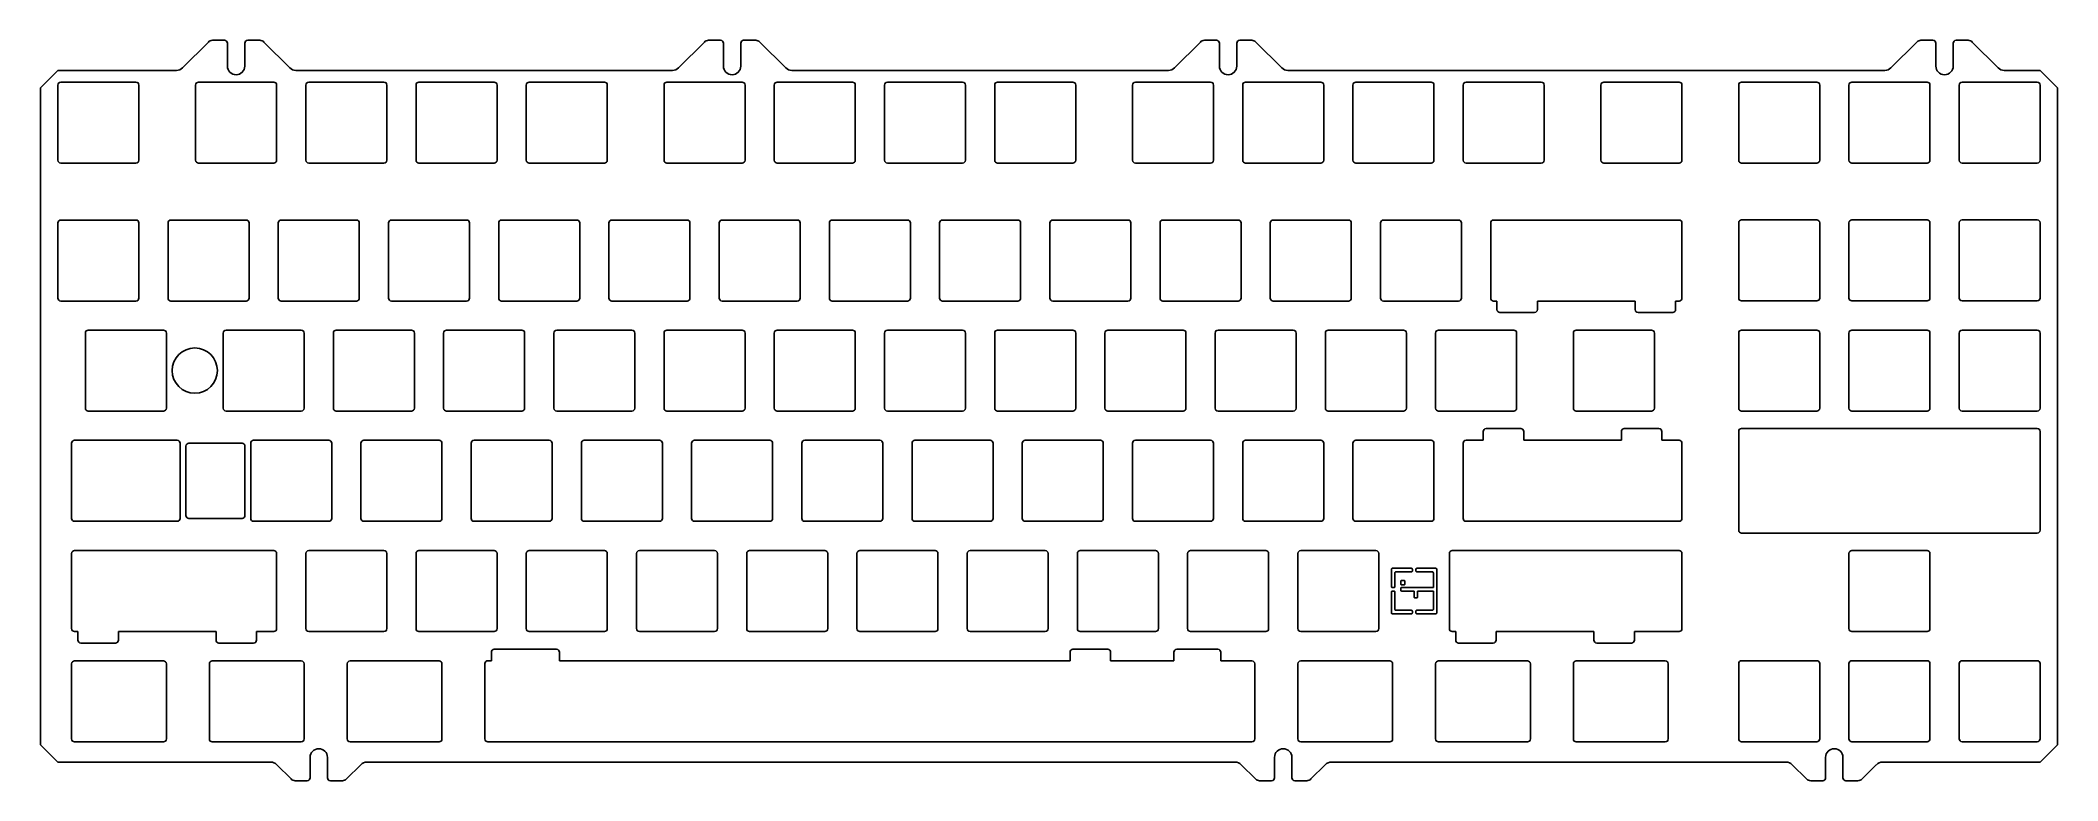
# Model space of a CAD drawing. Header units: millimetres. Extents: x 437 to 785, y 1108 to 1236.
import ezdxf

# ---------------------------------------------------------------- set-up
doc = ezdxf.new("R2010")
doc.units = ezdxf.units.MM
doc.layers.get('0').update_dxf_attribs({"linetype": 'CONTINUOUS'})
doc.layers.add('Layer 01', color=1, linetype='CONTINUOUS')

msp = doc.modelspace()

# ---------------------------------------------------------------- linework, layer by layer
at = {"color": 7, "linetype": 'CONTINUOUS'}
for p, q in [((465.67, 1235.87), (461.2, 1231.41)), ((468.46, 1236.17), (466.37, 1236.17)), ((468.96, 1231.72), (468.96, 1235.67)), ((471.96, 1235.67), (471.96, 1231.72)), ((474.55, 1236.17), (472.46, 1236.17)), ((479.72, 1231.41), (475.25, 1235.87)), ((551.39, 1235.87), (546.92, 1231.41)), ((554.18, 1236.17), (552.1, 1236.17)), ((554.68, 1231.72), (554.68, 1235.67)), ((557.68, 1235.67), (557.68, 1231.72)), ((560.27, 1236.17), (558.18, 1236.17)), ((565.44, 1231.41), (560.98, 1235.87)), ((637.12, 1235.87), (632.65, 1231.41)), ((639.91, 1236.17), (637.82, 1236.17)), ((640.41, 1231.72), (640.41, 1235.67)), ((643.41, 1235.67), (643.41, 1231.72)), ((646, 1236.17), (643.91, 1236.17)), ((651.17, 1231.41), (646.7, 1235.87)), ((760.94, 1235.87), (756.47, 1231.41)), ((763.73, 1236.17), (761.65, 1236.17)), ((764.23, 1231.72), (764.23, 1235.67)), ((767.23, 1235.67), (767.23, 1231.72)), ((769.82, 1236.17), (767.73, 1236.17)), ((774.99, 1231.41), (770.53, 1235.87)), ((439.62, 1230.97), (436.62, 1227.97)), ((460.14, 1230.97), (439.62, 1230.97)), ((545.86, 1230.97), (480.78, 1230.97)), ((631.59, 1230.97), (566.51, 1230.97)), ((755.41, 1230.97), (652.23, 1230.97)), ((782.28, 1230.97), (776.06, 1230.97)), ((785.28, 1227.97), (782.28, 1230.97)), ((436.62, 1227.97), (436.62, 1114.4)), ((439.65, 1215.44), (439.65, 1228.44)), ((440.15, 1228.94), (453.15, 1228.94)), ((453.65, 1228.44), (453.65, 1215.44)), ((463.46, 1215.44), (463.46, 1228.44)), ((463.96, 1228.94), (476.96, 1228.94)), ((477.46, 1228.44), (477.46, 1215.44)), ((482.51, 1215.44), (482.51, 1228.44)), ((483.01, 1228.94), (496.01, 1228.94)), ((496.51, 1228.44), (496.51, 1215.44)), ((501.56, 1215.44), (501.56, 1228.44)), ((502.06, 1228.94), (515.06, 1228.94)), ((515.56, 1228.44), (515.56, 1215.44)), ((520.61, 1215.44), (520.61, 1228.44)), ((521.11, 1228.94), (534.11, 1228.94)), ((534.61, 1228.44), (534.61, 1215.44)), ((544.42, 1215.44), (544.42, 1228.44)), ((544.92, 1228.94), (557.92, 1228.94)), ((558.42, 1228.44), (558.42, 1215.44)), ((563.47, 1215.44), (563.47, 1228.44)), ((563.97, 1228.94), (576.97, 1228.94)), ((577.47, 1228.44), (577.47, 1215.44)), ((582.52, 1215.44), (582.52, 1228.44)), ((583.02, 1228.94), (596.02, 1228.94)), ((596.52, 1228.44), (596.52, 1215.44)), ((601.57, 1215.44), (601.57, 1228.44)), ((602.07, 1228.94), (615.07, 1228.94)), ((615.57, 1228.44), (615.57, 1215.44)), ((625.39, 1215.44), (625.39, 1228.44)), ((625.89, 1228.94), (638.89, 1228.94)), ((639.39, 1228.44), (639.39, 1215.44)), ((644.44, 1215.44), (644.44, 1228.44)), ((644.94, 1228.94), (657.94, 1228.94)), ((658.44, 1228.44), (658.44, 1215.44)), ((663.49, 1215.44), (663.49, 1228.44)), ((663.99, 1228.94), (676.99, 1228.94)), ((677.49, 1228.44), (677.49, 1215.44)), ((682.54, 1215.44), (682.54, 1228.44)), ((683.04, 1228.94), (696.04, 1228.94)), ((696.54, 1228.44), (696.54, 1215.44)), ((706.35, 1215.44), (706.35, 1228.44)), ((706.85, 1228.94), (719.85, 1228.94)), ((720.35, 1228.44), (720.35, 1215.44)), ((730.16, 1215.44), (730.16, 1228.44)), ((730.66, 1228.94), (743.66, 1228.94)), ((744.16, 1228.44), (744.16, 1215.44)), ((749.21, 1215.44), (749.21, 1228.44)), ((749.71, 1228.94), (762.71, 1228.94)), ((763.21, 1228.44), (763.21, 1215.44)), ((768.26, 1215.44), (768.26, 1228.44)), ((768.76, 1228.94), (781.76, 1228.94)), ((782.26, 1228.44), (782.26, 1215.44)), ((785.28, 1114.4), (785.28, 1227.97)), ((453.15, 1214.94), (440.15, 1214.94)), ((476.96, 1214.94), (463.96, 1214.94)), ((496.01, 1214.94), (483.01, 1214.94)), ((515.06, 1214.94), (502.06, 1214.94)), ((534.11, 1214.94), (521.11, 1214.94)), ((557.92, 1214.94), (544.92, 1214.94)), ((576.97, 1214.94), (563.97, 1214.94)), ((596.02, 1214.94), (583.02, 1214.94)), ((615.07, 1214.94), (602.07, 1214.94)), ((638.89, 1214.94), (625.89, 1214.94)), ((657.94, 1214.94), (644.94, 1214.94)), ((676.99, 1214.94), (663.99, 1214.94)), ((696.04, 1214.94), (683.04, 1214.94)), ((719.85, 1214.94), (706.85, 1214.94)), ((743.66, 1214.94), (730.66, 1214.94)), ((762.71, 1214.94), (749.71, 1214.94)), ((781.76, 1214.94), (768.76, 1214.94)), ((439.65, 1191.61), (439.65, 1204.61)), ((440.15, 1205.11), (453.15, 1205.11)), ((453.65, 1204.61), (453.65, 1191.61)), ((458.7, 1191.61), (458.7, 1204.61)), ((459.2, 1205.11), (472.2, 1205.11)), ((472.7, 1204.61), (472.7, 1191.61)), ((477.75, 1191.61), (477.75, 1204.61)), ((478.25, 1205.11), (491.25, 1205.11)), ((491.75, 1204.61), (491.75, 1191.61)), ((496.8, 1191.61), (496.8, 1204.61)), ((497.3, 1205.11), (510.3, 1205.11)), ((510.8, 1204.61), (510.8, 1191.61)), ((515.85, 1191.61), (515.85, 1204.61)), ((516.35, 1205.11), (529.35, 1205.11)), ((529.85, 1204.61), (529.85, 1191.61)), ((534.9, 1191.61), (534.9, 1204.61)), ((535.4, 1205.11), (548.4, 1205.11)), ((548.9, 1204.61), (548.9, 1191.61)), ((553.95, 1191.61), (553.95, 1204.61)), ((567.45, 1205.11), (554.45, 1205.11)), ((567.95, 1204.61), (567.95, 1191.61)), ((573, 1191.61), (573, 1204.61)), ((586.5, 1205.11), (573.5, 1205.11)), ((587, 1204.61), (587, 1191.61)), ((592.05, 1191.61), (592.05, 1204.61)), ((605.55, 1205.11), (592.55, 1205.11)), ((606.05, 1204.61), (606.05, 1191.61)), ((611.1, 1191.61), (611.1, 1204.61)), ((624.6, 1205.11), (611.6, 1205.11)), ((625.1, 1204.61), (625.1, 1191.61)), ((630.15, 1191.61), (630.15, 1204.61)), ((643.65, 1205.11), (630.65, 1205.11)), ((644.15, 1204.61), (644.15, 1191.61)), ((649.2, 1191.61), (649.2, 1204.61)), ((662.7, 1205.11), (649.7, 1205.11)), ((663.2, 1204.61), (663.2, 1191.61)), ((668.25, 1191.61), (668.25, 1204.61)), ((681.75, 1205.11), (668.75, 1205.11)), ((682.25, 1204.61), (682.25, 1191.61)), ((687.3, 1204.61), (687.3, 1204.13)), ((687.3, 1192.13), (687.3, 1204.13)), ((719.85, 1205.11), (687.8, 1205.11)), ((720.35, 1191.61), (720.35, 1204.61)), ((730.16, 1191.63), (730.16, 1204.63)), ((730.66, 1205.13), (743.66, 1205.13)), ((744.16, 1204.63), (744.16, 1191.63)), ((749.21, 1191.63), (749.21, 1204.63)), ((749.71, 1205.13), (762.71, 1205.13)), ((763.21, 1204.63), (763.21, 1191.63)), ((768.26, 1191.63), (768.26, 1204.63)), ((768.76, 1205.13), (781.76, 1205.13)), ((782.26, 1204.63), (782.26, 1191.63)), ((453.15, 1191.11), (440.15, 1191.11)), ((472.2, 1191.11), (459.2, 1191.11)), ((491.25, 1191.11), (478.25, 1191.11)), ((510.3, 1191.11), (497.3, 1191.11)), ((529.35, 1191.11), (516.35, 1191.11)), ((548.4, 1191.11), (535.4, 1191.11)), ((554.45, 1191.11), (567.45, 1191.11)), ((573.5, 1191.11), (586.5, 1191.11)), ((592.55, 1191.11), (605.55, 1191.11)), ((611.6, 1191.11), (624.6, 1191.11)), ((630.65, 1191.11), (643.65, 1191.11)), ((649.7, 1191.11), (662.7, 1191.11)), ((668.75, 1191.11), (681.75, 1191.11)), ((687.3, 1192.12), (687.3, 1191.61)), ((687.8, 1191.11), (688.38, 1191.11)), ((688.38, 1189.63), (688.38, 1191.11)), ((694.88, 1189.13), (688.88, 1189.13)), ((695.38, 1191.11), (695.38, 1189.63)), ((695.38, 1191.11), (712.26, 1191.11)), ((712.26, 1189.63), (712.26, 1191.11)), ((718.76, 1189.13), (712.76, 1189.13)), ((719.26, 1191.11), (719.26, 1189.63)), ((719.26, 1191.11), (719.85, 1191.11)), ((743.66, 1191.13), (730.66, 1191.13)), ((762.71, 1191.13), (749.71, 1191.13)), ((781.76, 1191.13), (768.76, 1191.13)), ((444.41, 1172.58), (444.41, 1185.58)), ((444.91, 1186.08), (457.91, 1186.08)), ((458.41, 1185.58), (458.41, 1172.58)), ((468.22, 1172.58), (468.22, 1185.58)), ((468.72, 1186.08), (481.72, 1186.08)), ((482.22, 1185.58), (482.22, 1172.58)), ((487.27, 1172.58), (487.27, 1185.58)), ((487.77, 1186.08), (500.77, 1186.08)), ((501.27, 1185.58), (501.27, 1172.58)), ((506.32, 1172.58), (506.32, 1185.58)), ((506.82, 1186.08), (519.82, 1186.08)), ((520.32, 1185.58), (520.32, 1172.58)), ((525.37, 1172.58), (525.37, 1185.58)), ((525.87, 1186.08), (538.87, 1186.08)), ((539.37, 1185.58), (539.37, 1172.58)), ((544.42, 1172.58), (544.42, 1185.58)), ((544.92, 1186.08), (557.92, 1186.08)), ((558.42, 1185.58), (558.42, 1172.58)), ((563.47, 1172.58), (563.47, 1185.58)), ((563.97, 1186.08), (576.97, 1186.08)), ((577.47, 1185.58), (577.47, 1172.58)), ((582.52, 1172.58), (582.52, 1185.58)), ((583.02, 1186.08), (596.02, 1186.08)), ((596.52, 1185.58), (596.52, 1172.58)), ((601.57, 1172.58), (601.57, 1185.58)), ((602.07, 1186.08), (615.07, 1186.08)), ((615.57, 1185.58), (615.57, 1172.58)), ((620.62, 1172.58), (620.62, 1185.58)), ((621.12, 1186.08), (634.12, 1186.08)), ((634.62, 1185.58), (634.62, 1172.58)), ((639.67, 1172.58), (639.67, 1185.58)), ((640.17, 1186.08), (653.17, 1186.08)), ((653.67, 1185.58), (653.67, 1172.58)), ((658.72, 1172.58), (658.72, 1185.58)), ((659.22, 1186.08), (672.22, 1186.08)), ((672.72, 1185.58), (672.72, 1172.58)), ((677.77, 1172.58), (677.77, 1185.58)), ((678.27, 1186.08), (691.27, 1186.08)), ((691.77, 1185.58), (691.77, 1172.58)), ((701.58, 1172.58), (701.58, 1185.58)), ((702.08, 1186.08), (715.08, 1186.08)), ((715.58, 1172.58), (715.58, 1185.58)), ((730.16, 1172.58), (730.16, 1185.58)), ((730.66, 1186.08), (743.66, 1186.08)), ((744.16, 1185.58), (744.16, 1172.58)), ((749.21, 1172.58), (749.21, 1185.58)), ((749.71, 1186.08), (762.71, 1186.08)), ((763.21, 1185.58), (763.21, 1172.58)), ((768.26, 1172.58), (768.26, 1185.58)), ((768.76, 1186.08), (781.76, 1186.08)), ((782.26, 1185.58), (782.26, 1172.58)), ((457.91, 1172.08), (444.91, 1172.08)), ((481.72, 1172.08), (468.72, 1172.08)), ((500.77, 1172.08), (487.77, 1172.08)), ((519.82, 1172.08), (506.82, 1172.08)), ((538.87, 1172.08), (525.87, 1172.08)), ((557.92, 1172.08), (544.92, 1172.08)), ((576.97, 1172.08), (563.97, 1172.08)), ((596.02, 1172.08), (583.02, 1172.08)), ((615.07, 1172.08), (602.07, 1172.08)), ((634.12, 1172.08), (621.12, 1172.08)), ((653.17, 1172.08), (640.17, 1172.08)), ((672.22, 1172.08), (659.22, 1172.08)), ((691.27, 1172.08), (678.27, 1172.08)), ((715.08, 1172.08), (702.08, 1172.08)), ((743.66, 1172.08), (730.66, 1172.08)), ((762.71, 1172.08), (749.71, 1172.08)), ((781.76, 1172.08), (768.76, 1172.08)), ((686, 1167.03), (686, 1168.56)), ((686.5, 1169.06), (692.5, 1169.06)), ((693, 1168.56), (693, 1167.03)), ((709.88, 1167.03), (709.88, 1168.56)), ((710.38, 1169.06), (716.38, 1169.06)), ((716.88, 1168.56), (716.88, 1167.03)), ((730.16, 1168.58), (730.16, 1151.48)), ((730.66, 1169.08), (781.76, 1169.08)), ((782.26, 1168.58), (782.26, 1151.48)), ((442.03, 1153.53), (442.03, 1166.53)), ((442.53, 1167.03), (460.29, 1167.03)), ((460.79, 1166.53), (460.79, 1153.53)), ((472.98, 1153.53), (472.98, 1166.53)), ((473.48, 1167.03), (486.48, 1167.03)), ((486.98, 1166.53), (486.98, 1153.53)), ((492.03, 1153.53), (492.03, 1166.53)), ((492.53, 1167.03), (505.53, 1167.03)), ((506.03, 1166.53), (506.03, 1153.53)), ((511.08, 1153.53), (511.08, 1166.53)), ((511.58, 1167.03), (524.58, 1167.03)), ((525.08, 1166.53), (525.08, 1153.53)), ((530.13, 1153.53), (530.13, 1166.53)), ((530.63, 1167.03), (543.63, 1167.03)), ((544.13, 1166.53), (544.13, 1153.53)), ((549.18, 1153.53), (549.18, 1166.53)), ((549.68, 1167.03), (562.68, 1167.03)), ((563.18, 1166.53), (563.18, 1153.53)), ((568.23, 1153.53), (568.23, 1166.53)), ((568.73, 1167.03), (581.73, 1167.03)), ((582.23, 1166.53), (582.23, 1153.53)), ((587.28, 1153.53), (587.28, 1166.53)), ((587.78, 1167.03), (600.78, 1167.03)), ((601.28, 1166.53), (601.28, 1153.53)), ((606.33, 1153.53), (606.33, 1166.53)), ((606.83, 1167.03), (619.83, 1167.03)), ((620.33, 1166.53), (620.33, 1153.53)), ((625.38, 1153.53), (625.38, 1166.53)), ((625.88, 1167.03), (638.88, 1167.03)), ((639.38, 1166.53), (639.38, 1153.53)), ((644.43, 1153.53), (644.43, 1166.53)), ((644.93, 1167.03), (657.93, 1167.03)), ((658.43, 1166.53), (658.43, 1153.53)), ((663.48, 1153.53), (663.48, 1166.53)), ((663.98, 1167.03), (676.98, 1167.03)), ((677.48, 1166.53), (677.48, 1153.53)), ((682.53, 1153.53), (682.53, 1166.53)), ((683.03, 1167.03), (686, 1167.03)), ((709.88, 1167.03), (693, 1167.03)), ((460.29, 1153.03), (442.53, 1153.03)), ((486.48, 1153.03), (473.48, 1153.03)), ((505.53, 1153.03), (492.53, 1153.03)), ((524.58, 1153.03), (511.58, 1153.03)), ((543.63, 1153.03), (530.63, 1153.03)), ((562.68, 1153.03), (549.68, 1153.03)), ((581.73, 1153.03), (568.73, 1153.03)), ((600.78, 1153.03), (587.78, 1153.03)), ((619.83, 1153.03), (606.83, 1153.03)), ((638.88, 1153.03), (625.88, 1153.03)), ((657.93, 1153.03), (644.93, 1153.03)), ((676.98, 1153.03), (663.98, 1153.03)), ((719.85, 1153.03), (683.03, 1153.03)), ((730.66, 1150.98), (781.76, 1150.98)), ((442.03, 1134.48), (442.03, 1147.48)), ((442.53, 1147.98), (476.96, 1147.98)), ((477.46, 1147.48), (477.46, 1134.48)), ((482.51, 1134.48), (482.51, 1147.48)), ((483.01, 1147.98), (496.01, 1147.98)), ((496.51, 1147.48), (496.51, 1134.48)), ((501.56, 1134.48), (501.56, 1147.48)), ((502.06, 1147.98), (515.06, 1147.98)), ((515.56, 1147.48), (515.56, 1134.48)), ((520.61, 1134.48), (520.61, 1147.48)), ((521.11, 1147.98), (534.11, 1147.98)), ((534.61, 1147.48), (534.61, 1134.48)), ((539.66, 1134.48), (539.66, 1147.48)), ((540.16, 1147.98), (553.16, 1147.98)), ((553.66, 1147.48), (553.66, 1134.48)), ((558.71, 1134.48), (558.71, 1147.48)), ((559.21, 1147.98), (572.21, 1147.98)), ((572.71, 1147.48), (572.71, 1134.48)), ((577.76, 1134.48), (577.76, 1147.48)), ((578.26, 1147.98), (591.26, 1147.98)), ((591.76, 1147.48), (591.76, 1134.48)), ((596.81, 1134.48), (596.81, 1147.48)), ((597.31, 1147.98), (610.31, 1147.98)), ((610.81, 1147.48), (610.81, 1134.48)), ((615.86, 1134.48), (615.86, 1147.48)), ((616.36, 1147.98), (629.36, 1147.98)), ((629.86, 1147.48), (629.86, 1134.48)), ((634.91, 1134.48), (634.91, 1147.48)), ((635.41, 1147.98), (648.41, 1147.98)), ((648.91, 1147.48), (648.91, 1134.48)), ((653.96, 1134.48), (653.96, 1147.48)), ((654.46, 1147.98), (667.46, 1147.98)), ((667.96, 1147.48), (667.96, 1134.48)), ((680.15, 1147.48), (680.15, 1134.48)), ((681.15, 1147.98), (680.65, 1147.98)), ((681.15, 1147.98), (702.68, 1147.98)), ((719.85, 1147.98), (702.68, 1147.98)), ((720.35, 1147.48), (720.35, 1134.48)), ((749.21, 1134.48), (749.21, 1147.48)), ((749.71, 1147.98), (762.71, 1147.98)), ((763.21, 1147.48), (763.21, 1134.48)), ((442.53, 1133.98), (443.11, 1133.98)), ((443.11, 1132.48), (443.11, 1133.98)), ((450.11, 1133.98), (450.11, 1132.48)), ((466.99, 1133.98), (450.11, 1133.98)), ((466.99, 1132.48), (466.99, 1133.98)), ((476.96, 1133.98), (473.99, 1133.98)), ((473.99, 1133.98), (473.99, 1132.48)), ((496.01, 1133.98), (483.01, 1133.98)), ((515.06, 1133.98), (502.06, 1133.98)), ((534.11, 1133.98), (521.11, 1133.98)), ((553.16, 1133.98), (540.16, 1133.98)), ((572.21, 1133.98), (559.21, 1133.98)), ((591.26, 1133.98), (578.26, 1133.98)), ((610.31, 1133.98), (597.31, 1133.98)), ((629.36, 1133.98), (616.36, 1133.98)), ((648.41, 1133.98), (635.41, 1133.98)), ((667.46, 1133.98), (654.46, 1133.98)), ((680.65, 1133.98), (681.15, 1133.98)), ((681.15, 1133.98), (681.24, 1133.98)), ((681.24, 1132.48), (681.24, 1133.98)), ((688.24, 1133.98), (688.24, 1132.48)), ((705.12, 1133.98), (688.24, 1133.98)), ((705.12, 1132.48), (705.12, 1133.98)), ((712.12, 1133.98), (712.12, 1132.48)), ((719.85, 1133.98), (712.12, 1133.98)), ((762.71, 1133.98), (749.71, 1133.98)), ((449.61, 1131.98), (443.61, 1131.98)), ((473.49, 1131.98), (467.49, 1131.98)), ((514.58, 1130.41), (514.58, 1128.93)), ((515.08, 1130.91), (525.85, 1130.91)), ((526.35, 1130.41), (526.35, 1128.93)), ((614.6, 1128.93), (614.6, 1130.41)), ((615.1, 1130.91), (621.1, 1130.91)), ((621.6, 1130.41), (621.6, 1128.91)), ((632.53, 1128.91), (632.53, 1130.41)), ((633.03, 1130.91), (640.15, 1130.91)), ((640.65, 1130.41), (640.65, 1128.91)), ((687.74, 1131.98), (681.74, 1131.98)), ((711.62, 1131.98), (705.62, 1131.98)), ((442.03, 1115.41), (442.03, 1128.41)), ((442.53, 1128.91), (457.91, 1128.91)), ((458.41, 1128.41), (458.41, 1115.41)), ((465.84, 1115.41), (465.84, 1128.41)), ((466.34, 1128.91), (481.72, 1128.91)), ((482.22, 1128.41), (482.22, 1115.41)), ((489.65, 1115.41), (489.65, 1128.41)), ((490.15, 1128.91), (505.53, 1128.91)), ((506.03, 1128.41), (506.03, 1115.41)), ((526.35, 1128.93), (614.6, 1128.93)), ((640.65, 1128.91), (646.03, 1128.91)), ((646.53, 1128.41), (646.53, 1115.41)), ((653.96, 1128.41), (653.96, 1115.41)), ((654.46, 1128.91), (660.09, 1128.91)), ((660.09, 1128.91), (669.34, 1128.91)), ((669.35, 1128.91), (669.84, 1128.91)), ((670.34, 1128.41), (670.34, 1115.41)), ((677.77, 1128.41), (677.77, 1115.41)), ((678.27, 1128.91), (681.1, 1128.91)), ((681.1, 1128.91), (693.15, 1128.91)), ((693.16, 1128.91), (693.65, 1128.91)), ((694.15, 1128.41), (694.15, 1115.41)), ((701.58, 1128.41), (701.58, 1115.41)), ((702.08, 1128.91), (705.08, 1128.91)), ((705.08, 1128.91), (716.97, 1128.91)), ((716.97, 1128.91), (717.47, 1128.91)), ((717.97, 1128.41), (717.97, 1115.41)), ((730.16, 1115.43), (730.16, 1128.43)), ((730.66, 1128.93), (743.66, 1128.93)), ((744.16, 1128.43), (744.16, 1115.43)), ((749.21, 1115.43), (749.21, 1128.43)), ((749.71, 1128.93), (762.71, 1128.93)), ((763.21, 1128.43), (763.21, 1115.43)), ((768.26, 1115.43), (768.26, 1128.43)), ((768.76, 1128.93), (781.76, 1128.93)), ((782.26, 1128.43), (782.26, 1115.43)), ((436.62, 1114.4), (439.62, 1111.4)), ((442.53, 1114.91), (457.4, 1114.91)), ((457.41, 1114.91), (457.4, 1114.91)), ((457.41, 1114.91), (457.91, 1114.91)), ((466.34, 1114.91), (481.21, 1114.91)), ((481.22, 1114.91), (481.21, 1114.91)), ((481.22, 1114.91), (481.72, 1114.91)), ((490.15, 1114.91), (505, 1114.91)), ((505.03, 1114.91), (505, 1114.91)), ((505.03, 1114.91), (505.53, 1114.91)), ((646.03, 1114.91), (513.96, 1114.91)), ((654.46, 1114.91), (669.84, 1114.91)), ((678.27, 1114.91), (693.65, 1114.91)), ((702.08, 1114.91), (717.47, 1114.91)), ((743.66, 1114.93), (730.66, 1114.93)), ((762.71, 1114.93), (749.71, 1114.93)), ((781.76, 1114.93), (768.76, 1114.93)), ((782.28, 1111.4), (785.28, 1114.4)), ((439.62, 1111.4), (476.43, 1111.4)), ((477.49, 1110.96), (479.95, 1108.5)), ((483.25, 1108.7), (483.25, 1112.23)), ((486.25, 1112.23), (486.25, 1108.7)), ((489.54, 1108.5), (492.01, 1110.96)), ((644.17, 1110.96), (646.64, 1108.5)), ((649.93, 1108.7), (649.93, 1112.23)), ((652.93, 1112.23), (652.93, 1108.7)), ((656.23, 1108.5), (658.69, 1110.96)), ((659.76, 1111.4), (738.36, 1111.4)), ((739.42, 1110.96), (741.89, 1108.5)), ((745.18, 1108.7), (745.18, 1112.23)), ((748.18, 1112.23), (748.18, 1108.7)), ((751.48, 1108.5), (753.94, 1110.96)), ((755.01, 1111.4), (782.28, 1111.4)), ((480.66, 1108.2), (482.75, 1108.2)), ((486.75, 1108.2), (488.83, 1108.2)), ((647.35, 1108.2), (649.43, 1108.2)), ((653.43, 1108.2), (655.52, 1108.2)), ((742.6, 1108.2), (744.68, 1108.2)), ((748.68, 1108.2), (750.77, 1108.2))]:
    msp.add_line(p, q, dxfattribs=at)
for p, q in [((461.79, 1154.03), (461.79, 1166.03)), ((471.48, 1166.53), (462.29, 1166.53)), ((471.98, 1154.03), (471.98, 1166.03)), ((716.88, 1167.03), (719.85, 1167.03)), ((720.35, 1166.53), (720.35, 1153.53)), ((462.29, 1153.53), (471.48, 1153.53)), ((513.46, 1115.41), (513.46, 1128.43)), ((514.58, 1128.93), (513.96, 1128.93)), ((632.53, 1128.91), (621.6, 1128.91))]:
    msp.add_line(p, q)
at = {"color": 7}
msp.add_line((493.07, 1111.4), (643.11, 1111.4), dxfattribs=at)
msp.add_circle((463.32, 1179.08), 3.91)
at = {"color": 7, "linetype": 'CONTINUOUS'}
for centre, radius, start, end in [((466.37, 1235.17), 1, 90, 135), ((474.55, 1235.17), 1, 45, 90), ((552.1, 1235.17), 1, 90, 135), ((560.27, 1235.17), 1, 45, 90), ((637.82, 1235.17), 1, 90, 135), ((646, 1235.17), 1, 45, 90), ((761.65, 1235.17), 1, 90, 135), ((769.82, 1235.17), 1, 45, 90), ((460.14, 1232.47), 1.5, 270, 315), ((470.46, 1231.72), 1.5, 180, 0), ((480.78, 1232.47), 1.5, 225, 270), ((545.86, 1232.47), 1.5, 270, 315), ((556.18, 1231.72), 1.5, 180, 0), ((566.51, 1232.47), 1.5, 225, 270), ((631.59, 1232.47), 1.5, 270, 315), ((641.91, 1231.72), 1.5, 180, 0), ((652.23, 1232.47), 1.5, 225, 270), ((755.41, 1232.47), 1.5, 270, 315), ((765.73, 1231.72), 1.5, 180, 0), ((776.06, 1232.47), 1.5, 225, 270), ((440.15, 1228.44), 0.5, 90, 180), ((453.15, 1228.44), 0.5, 0, 90), ((463.96, 1228.44), 0.5, 90, 180), ((476.96, 1228.44), 0.5, 0, 90), ((483.01, 1228.44), 0.5, 90, 180), ((496.01, 1228.44), 0.5, 0, 90), ((502.06, 1228.44), 0.5, 90, 180), ((515.06, 1228.44), 0.5, 0, 90), ((521.11, 1228.44), 0.5, 90, 180), ((534.11, 1228.44), 0.5, 0, 90), ((544.92, 1228.44), 0.5, 90, 180), ((557.92, 1228.44), 0.5, 0, 90), ((563.97, 1228.44), 0.5, 90, 180), ((576.97, 1228.44), 0.5, 0, 90), ((583.02, 1228.44), 0.5, 90, 180), ((596.02, 1228.44), 0.5, 0, 90), ((602.07, 1228.44), 0.5, 90, 180), ((615.07, 1228.44), 0.5, 0, 90), ((625.89, 1228.44), 0.5, 90, 180), ((638.89, 1228.44), 0.5, 0, 90), ((644.94, 1228.44), 0.5, 90, 180), ((657.94, 1228.44), 0.5, 0, 90), ((663.99, 1228.44), 0.5, 90, 180), ((676.99, 1228.44), 0.5, 0, 90), ((683.04, 1228.44), 0.5, 90, 180), ((696.04, 1228.44), 0.5, 0, 90), ((706.85, 1228.44), 0.5, 90, 180), ((719.85, 1228.44), 0.5, 0, 90), ((730.66, 1228.44), 0.5, 90, 180), ((743.66, 1228.44), 0.5, 0, 90), ((749.71, 1228.44), 0.5, 90, 180), ((762.71, 1228.44), 0.5, 0, 90), ((768.76, 1228.44), 0.5, 90, 180), ((781.76, 1228.44), 0.5, 0, 90), ((440.15, 1215.44), 0.5, 180, 270), ((453.15, 1215.44), 0.5, 270, 0), ((463.96, 1215.44), 0.5, 180, 270), ((476.96, 1215.44), 0.5, 270, 0), ((483.01, 1215.44), 0.5, 180, 270), ((496.01, 1215.44), 0.5, 270, 0), ((502.06, 1215.44), 0.5, 180, 270), ((515.06, 1215.44), 0.5, 270, 0), ((521.11, 1215.44), 0.5, 180, 270), ((534.11, 1215.44), 0.5, 270, 0), ((544.92, 1215.44), 0.5, 180, 270), ((557.92, 1215.44), 0.5, 270, 0), ((563.97, 1215.44), 0.5, 180, 270), ((576.97, 1215.44), 0.5, 270, 0), ((583.02, 1215.44), 0.5, 180, 270), ((596.02, 1215.44), 0.5, 270, 0), ((602.07, 1215.44), 0.5, 180, 270), ((615.07, 1215.44), 0.5, 270, 0), ((625.89, 1215.44), 0.5, 180, 270), ((638.89, 1215.44), 0.5, 270, 0), ((644.94, 1215.44), 0.5, 180, 270), ((657.94, 1215.44), 0.5, 270, 0), ((663.99, 1215.44), 0.5, 180, 270), ((676.99, 1215.44), 0.5, 270, 0), ((683.04, 1215.44), 0.5, 180, 270), ((696.04, 1215.44), 0.5, 270, 0), ((706.85, 1215.44), 0.5, 180, 270), ((719.85, 1215.44), 0.5, 270, 0), ((730.66, 1215.44), 0.5, 180, 270), ((743.66, 1215.44), 0.5, 270, 0), ((749.71, 1215.44), 0.5, 180, 270), ((762.71, 1215.44), 0.5, 270, 0), ((768.76, 1215.44), 0.5, 180, 270), ((781.76, 1215.44), 0.5, 270, 0), ((440.15, 1204.61), 0.5, 90, 180), ((453.15, 1204.61), 0.5, 0, 90), ((459.2, 1204.61), 0.5, 90, 180), ((472.2, 1204.61), 0.5, 0, 90), ((478.25, 1204.61), 0.5, 90, 180), ((491.25, 1204.61), 0.5, 0, 90), ((497.3, 1204.61), 0.5, 90, 180), ((510.3, 1204.61), 0.5, 0, 90), ((516.35, 1204.61), 0.5, 90, 180), ((529.35, 1204.61), 0.5, 0, 90), ((535.4, 1204.61), 0.5, 90, 180), ((548.4, 1204.61), 0.5, 0, 90), ((554.45, 1204.61), 0.5, 90, 180), ((567.45, 1204.61), 0.5, 0, 90), ((573.5, 1204.61), 0.5, 90, 180), ((586.5, 1204.61), 0.5, 0, 90), ((592.55, 1204.61), 0.5, 90, 180), ((605.55, 1204.61), 0.5, 0, 90), ((611.6, 1204.61), 0.5, 90, 180), ((624.6, 1204.61), 0.5, 0, 90), ((630.65, 1204.61), 0.5, 90, 180), ((643.65, 1204.61), 0.5, 0, 90), ((649.7, 1204.61), 0.5, 90, 180), ((662.7, 1204.61), 0.5, 0, 90), ((668.75, 1204.61), 0.5, 90, 180), ((681.75, 1204.61), 0.5, 0, 90), ((687.8, 1204.61), 0.5, 90, 180), ((688.3, 1204.13), 1, 179.6533, 180), ((719.85, 1204.61), 0.5, 0, 90), ((730.66, 1204.63), 0.5, 90, 180), ((743.66, 1204.63), 0.5, 0, 90), ((749.71, 1204.63), 0.5, 90, 180), ((762.71, 1204.63), 0.5, 0, 90), ((768.76, 1204.63), 0.5, 90, 180), ((781.76, 1204.63), 0.5, 0, 90), ((440.15, 1191.61), 0.5, 180, 270), ((453.15, 1191.61), 0.5, 270, 0), ((459.2, 1191.61), 0.5, 180, 270), ((472.2, 1191.61), 0.5, 270, 0), ((478.25, 1191.61), 0.5, 180, 270), ((491.25, 1191.61), 0.5, 270, 0), ((497.3, 1191.61), 0.5, 180, 270), ((510.3, 1191.61), 0.5, 270, 0), ((516.35, 1191.61), 0.5, 180, 270), ((529.35, 1191.61), 0.5, 270, 0), ((535.4, 1191.61), 0.5, 180, 270), ((548.4, 1191.61), 0.5, 270, 0), ((554.45, 1191.61), 0.5, 180, 270), ((567.45, 1191.61), 0.5, 270, 0), ((573.5, 1191.61), 0.5, 180, 270), ((586.5, 1191.61), 0.5, 270, 0), ((592.55, 1191.61), 0.5, 180, 270), ((605.55, 1191.61), 0.5, 270, 0), ((611.6, 1191.61), 0.5, 180, 270), ((624.6, 1191.61), 0.5, 270, 0), ((630.65, 1191.61), 0.5, 180, 270), ((643.65, 1191.61), 0.5, 270, 0), ((649.7, 1191.61), 0.5, 180, 270), ((662.7, 1191.61), 0.5, 270, 0), ((668.75, 1191.61), 0.5, 180, 270), ((681.75, 1191.61), 0.5, 270, 0), ((688.3, 1192.13), 1, 180, 180.3467), ((687.8, 1191.61), 0.5, 180, 270), ((688.88, 1189.63), 0.5, 180, 270), ((694.88, 1189.63), 0.5, 270, 0), ((712.76, 1189.63), 0.5, 180, 270), ((718.76, 1189.63), 0.5, 270, 0), ((719.85, 1191.61), 0.5, 270, 0), ((730.66, 1191.63), 0.5, 180, 270), ((743.66, 1191.63), 0.5, 270, 0), ((749.71, 1191.63), 0.5, 180, 270), ((762.71, 1191.63), 0.5, 270, 0), ((768.76, 1191.63), 0.5, 180, 270), ((781.76, 1191.63), 0.5, 270, 0), ((444.91, 1185.58), 0.5, 90, 180), ((457.91, 1185.58), 0.5, 0, 90), ((468.72, 1185.58), 0.5, 90, 180), ((481.72, 1185.58), 0.5, 0, 90), ((487.77, 1185.58), 0.5, 90, 180), ((500.77, 1185.58), 0.5, 0, 90), ((506.82, 1185.58), 0.5, 90, 180), ((519.82, 1185.58), 0.5, 0, 90), ((525.87, 1185.58), 0.5, 90, 180), ((538.87, 1185.58), 0.5, 0, 90), ((544.92, 1185.58), 0.5, 90, 180), ((557.92, 1185.58), 0.5, 0, 90), ((563.97, 1185.58), 0.5, 90, 180), ((576.97, 1185.58), 0.5, 0, 90), ((583.02, 1185.58), 0.5, 90, 180), ((596.02, 1185.58), 0.5, 0, 90), ((602.07, 1185.58), 0.5, 90, 180), ((615.07, 1185.58), 0.5, 0, 90), ((621.12, 1185.58), 0.5, 90, 180), ((634.12, 1185.58), 0.5, 0, 90), ((640.17, 1185.58), 0.5, 90, 180), ((653.17, 1185.58), 0.5, 0, 90), ((659.22, 1185.58), 0.5, 90, 180), ((672.22, 1185.58), 0.5, 0, 90), ((678.27, 1185.58), 0.5, 90, 180), ((691.27, 1185.58), 0.5, 0, 90), ((702.08, 1185.58), 0.5, 90, 180), ((715.08, 1185.58), 0.5, 0, 90), ((730.66, 1185.58), 0.5, 90, 180), ((743.66, 1185.58), 0.5, 0, 90), ((749.71, 1185.58), 0.5, 90, 180), ((762.71, 1185.58), 0.5, 0, 90), ((768.76, 1185.58), 0.5, 90, 180), ((781.76, 1185.58), 0.5, 0, 90), ((444.91, 1172.58), 0.5, 180, 270), ((457.91, 1172.58), 0.5, 270, 0), ((468.72, 1172.58), 0.5, 180, 270), ((481.72, 1172.58), 0.5, 270, 0), ((487.77, 1172.58), 0.5, 180, 270), ((500.77, 1172.58), 0.5, 270, 0), ((506.82, 1172.58), 0.5, 180, 270), ((519.82, 1172.58), 0.5, 270, 0), ((525.87, 1172.58), 0.5, 180, 270), ((538.87, 1172.58), 0.5, 270, 0), ((544.92, 1172.58), 0.5, 180, 270), ((557.92, 1172.58), 0.5, 270, 0), ((563.97, 1172.58), 0.5, 180, 270), ((576.97, 1172.58), 0.5, 270, 0), ((583.02, 1172.58), 0.5, 180, 270), ((596.02, 1172.58), 0.5, 270, 0), ((602.07, 1172.58), 0.5, 180, 270), ((615.07, 1172.58), 0.5, 270, 0), ((621.12, 1172.58), 0.5, 180, 270), ((634.12, 1172.58), 0.5, 270, 0), ((640.17, 1172.58), 0.5, 180, 270), ((653.17, 1172.58), 0.5, 270, 0), ((659.22, 1172.58), 0.5, 180, 270), ((672.22, 1172.58), 0.5, 270, 0), ((678.27, 1172.58), 0.5, 180, 270), ((691.27, 1172.58), 0.5, 270, 0), ((702.08, 1172.58), 0.5, 180, 270), ((730.66, 1172.58), 0.5, 180, 270), ((743.66, 1172.58), 0.5, 270, 0), ((749.71, 1172.58), 0.5, 180, 270), ((762.71, 1172.58), 0.5, 270, 0), ((768.76, 1172.58), 0.5, 180, 270), ((781.76, 1172.58), 0.5, 270, 0), ((686.5, 1168.56), 0.5, 90, 180), ((692.5, 1168.56), 0.5, 0, 90), ((710.38, 1168.56), 0.5, 90, 180), ((716.38, 1168.56), 0.5, 0, 90), ((730.66, 1168.58), 0.5, 90, 180), ((781.76, 1168.58), 0.5, 0, 90), ((442.53, 1166.53), 0.5, 90, 180), ((460.29, 1166.53), 0.5, 0, 90), ((473.48, 1166.53), 0.5, 90, 180), ((486.48, 1166.53), 0.5, 0, 90), ((492.53, 1166.53), 0.5, 90, 180), ((505.53, 1166.53), 0.5, 0, 90), ((511.58, 1166.53), 0.5, 90, 180), ((524.58, 1166.53), 0.5, 0, 90), ((530.63, 1166.53), 0.5, 90, 180), ((543.63, 1166.53), 0.5, 0, 90), ((549.68, 1166.53), 0.5, 90, 180), ((562.68, 1166.53), 0.5, 0, 90), ((568.73, 1166.53), 0.5, 90, 180), ((581.73, 1166.53), 0.5, 0, 90), ((587.78, 1166.53), 0.5, 90, 180), ((600.78, 1166.53), 0.5, 0, 90), ((606.83, 1166.53), 0.5, 90, 180), ((619.83, 1166.53), 0.5, 0, 90), ((625.88, 1166.53), 0.5, 90, 180), ((638.88, 1166.53), 0.5, 0, 90), ((644.93, 1166.53), 0.5, 90, 180), ((657.93, 1166.53), 0.5, 0, 90), ((663.98, 1166.53), 0.5, 90, 180), ((676.98, 1166.53), 0.5, 0, 90), ((683.03, 1166.53), 0.5, 90, 180), ((442.53, 1153.53), 0.5, 180, 270), ((460.29, 1153.53), 0.5, 270, 0), ((473.48, 1153.53), 0.5, 180, 270), ((486.48, 1153.53), 0.5, 270, 0), ((492.53, 1153.53), 0.5, 180, 270), ((505.53, 1153.53), 0.5, 270, 0), ((511.58, 1153.53), 0.5, 180, 270), ((524.58, 1153.53), 0.5, 270, 0), ((530.63, 1153.53), 0.5, 180, 270), ((543.63, 1153.53), 0.5, 270, 0), ((549.68, 1153.53), 0.5, 180, 270), ((562.68, 1153.53), 0.5, 270, 0), ((568.73, 1153.53), 0.5, 180, 270), ((581.73, 1153.53), 0.5, 270, 0), ((587.78, 1153.53), 0.5, 180, 270), ((600.78, 1153.53), 0.5, 270, 0), ((606.83, 1153.53), 0.5, 180, 270), ((619.83, 1153.53), 0.5, 270, 0), ((625.88, 1153.53), 0.5, 180, 270), ((638.88, 1153.53), 0.5, 270, 0), ((644.93, 1153.53), 0.5, 180, 270), ((657.93, 1153.53), 0.5, 270, 0), ((663.98, 1153.53), 0.5, 180, 270), ((676.98, 1153.53), 0.5, 270, 0), ((683.03, 1153.53), 0.5, 180, 270), ((730.66, 1151.48), 0.5, 180, 270), ((781.76, 1151.48), 0.5, 270, 0), ((442.53, 1147.48), 0.5, 90, 180), ((476.96, 1147.48), 0.5, 0, 90), ((483.01, 1147.48), 0.5, 90, 180), ((496.01, 1147.48), 0.5, 0, 90), ((502.06, 1147.48), 0.5, 90, 180), ((515.06, 1147.48), 0.5, 0, 90), ((521.11, 1147.48), 0.5, 90, 180), ((534.11, 1147.48), 0.5, 0, 90), ((540.16, 1147.48), 0.5, 90, 180), ((553.16, 1147.48), 0.5, 0, 90), ((559.21, 1147.48), 0.5, 90, 180), ((572.21, 1147.48), 0.5, 0, 90), ((578.26, 1147.48), 0.5, 90, 180), ((591.26, 1147.48), 0.5, 0, 90), ((597.31, 1147.48), 0.5, 90, 180), ((610.31, 1147.48), 0.5, 0, 90), ((616.36, 1147.48), 0.5, 90, 180), ((629.36, 1147.48), 0.5, 0, 90), ((635.41, 1147.48), 0.5, 90, 180), ((648.41, 1147.48), 0.5, 0, 90), ((654.46, 1147.48), 0.5, 90, 180), ((667.46, 1147.48), 0.5, 0, 90), ((680.65, 1147.48), 0.5, 90, 180), ((719.85, 1147.48), 0.5, 0, 90), ((749.71, 1147.48), 0.5, 90, 180), ((762.71, 1147.48), 0.5, 0, 90), ((442.53, 1134.48), 0.5, 180, 270), ((476.96, 1134.48), 0.5, 270, 0), ((483.01, 1134.48), 0.5, 180, 270), ((496.01, 1134.48), 0.5, 270, 0), ((502.06, 1134.48), 0.5, 180, 270), ((515.06, 1134.48), 0.5, 270, 0), ((521.11, 1134.48), 0.5, 180, 270), ((534.11, 1134.48), 0.5, 270, 0), ((540.16, 1134.48), 0.5, 180, 270), ((553.16, 1134.48), 0.5, 270, 0), ((559.21, 1134.48), 0.5, 180, 270), ((572.21, 1134.48), 0.5, 270, 0), ((578.26, 1134.48), 0.5, 180, 270), ((591.26, 1134.48), 0.5, 270, 0), ((597.31, 1134.48), 0.5, 180, 270), ((610.31, 1134.48), 0.5, 270, 0), ((616.36, 1134.48), 0.5, 180, 270), ((629.36, 1134.48), 0.5, 270, 0), ((635.41, 1134.48), 0.5, 180, 270), ((648.41, 1134.48), 0.5, 270, 0), ((654.46, 1134.48), 0.5, 180, 270), ((667.46, 1134.48), 0.5, 270, 0), ((680.65, 1134.48), 0.5, 180, 270), ((719.85, 1134.48), 0.5, 270, 0), ((749.71, 1134.48), 0.5, 180, 270), ((762.71, 1134.48), 0.5, 270, 0), ((443.61, 1132.48), 0.5, 180, 270), ((449.61, 1132.48), 0.5, 270, 0), ((467.49, 1132.48), 0.5, 180, 270), ((473.49, 1132.48), 0.5, 270, 0), ((515.08, 1130.41), 0.5, 90, 180), ((525.85, 1130.41), 0.5, 0, 90), ((615.1, 1130.41), 0.5, 90, 180), ((621.1, 1130.41), 0.5, 0, 90), ((633.03, 1130.41), 0.5, 90, 180), ((640.15, 1130.41), 0.5, 0, 90), ((681.74, 1132.48), 0.5, 180, 270), ((687.74, 1132.48), 0.5, 270, 0), ((705.62, 1132.48), 0.5, 180, 270), ((711.62, 1132.48), 0.5, 270, 0), ((442.53, 1128.41), 0.5, 90, 180), ((457.91, 1128.41), 0.5, 0, 90), ((466.34, 1128.41), 0.5, 90, 180), ((481.72, 1128.41), 0.5, 0, 90), ((490.15, 1128.41), 0.5, 90, 180), ((505.53, 1128.41), 0.5, 0, 90), ((646.03, 1128.41), 0.5, 0, 90), ((654.46, 1128.41), 0.5, 90, 180), ((669.34, 1127.91), 1, 89.7169, 89.9994), ((669.84, 1128.41), 0.5, 0, 90), ((678.27, 1128.41), 0.5, 90, 180), ((693.15, 1127.91), 1, 89.7169, 89.9983), ((693.65, 1128.41), 0.5, 0, 90), ((702.08, 1128.41), 0.5, 90, 180), ((716.97, 1127.91), 1, 89.7169, 89.9983), ((717.47, 1128.41), 0.5, 0, 90), ((730.66, 1128.43), 0.5, 90, 180), ((743.66, 1128.43), 0.5, 0, 90), ((749.71, 1128.43), 0.5, 90, 180), ((762.71, 1128.43), 0.5, 0, 90), ((768.76, 1128.43), 0.5, 90, 180), ((781.76, 1128.43), 0.5, 0, 90), ((442.53, 1115.41), 0.5, 180, 270), ((457.91, 1115.41), 0.5, 270, 0), ((466.34, 1115.41), 0.5, 180, 270), ((481.72, 1115.41), 0.5, 270, 0), ((484.75, 1112.23), 1.5, 0, 180), ((490.15, 1115.41), 0.5, 180, 270), ((505.53, 1115.41), 0.5, 270, 0), ((646.03, 1115.41), 0.5, 270, 0), ((651.43, 1112.23), 1.5, 0, 180), ((654.46, 1115.41), 0.5, 180, 270), ((669.84, 1115.41), 0.5, 270, 0), ((678.27, 1115.41), 0.5, 180, 270), ((693.65, 1115.41), 0.5, 270, 0), ((702.08, 1115.41), 0.5, 180, 270), ((717.47, 1115.41), 0.5, 270, 0), ((730.66, 1115.43), 0.5, 180, 270), ((743.66, 1115.43), 0.5, 270, 0), ((746.68, 1112.23), 1.5, 0, 180), ((749.71, 1115.43), 0.5, 180, 270), ((762.71, 1115.43), 0.5, 270, 0), ((768.76, 1115.43), 0.5, 180, 270), ((781.76, 1115.43), 0.5, 270, 0), ((476.43, 1109.9), 1.5, 45, 90), ((493.07, 1109.9), 1.5, 90, 135), ((643.11, 1109.9), 1.5, 45, 90), ((659.76, 1109.9), 1.5, 90, 135), ((738.36, 1109.9), 1.5, 45, 90), ((755.01, 1109.9), 1.5, 90, 135), ((480.66, 1109.2), 1, 225, 270), ((488.83, 1109.2), 1, 270, 315), ((647.35, 1109.2), 1, 225, 270), ((655.52, 1109.2), 1, 270, 315), ((742.6, 1109.2), 1, 225, 270), ((750.77, 1109.2), 1, 270, 315)]:
    msp.add_arc(centre, radius, start, end, dxfattribs=at)
for centre, start, end in [((715.08, 1172.58), 270, 0), ((462.29, 1166.03), 90, 180), ((471.48, 1166.03), 0, 90), ((719.85, 1166.53), 0, 90), ((462.29, 1154.03), 180, 270), ((471.48, 1154.03), 270, 0), ((719.85, 1153.53), 270, 0), ((513.96, 1128.43), 90, 180), ((513.96, 1115.41), 180, 270)]:
    msp.add_arc(centre, 0.5, start, end)
for points in [[(468.46, 1236.17), (468.59, 1236.17), (468.72, 1236.11), (468.91, 1235.93), (468.96, 1235.8), (468.96, 1235.67)], [(471.96, 1235.67), (471.96, 1235.8), (472.01, 1235.93), (472.2, 1236.11), (472.33, 1236.17), (472.46, 1236.17)], [(554.18, 1236.17), (554.32, 1236.17), (554.45, 1236.11), (554.63, 1235.93), (554.68, 1235.8), (554.68, 1235.67)], [(557.68, 1235.67), (557.68, 1235.8), (557.74, 1235.93), (557.92, 1236.11), (558.05, 1236.17), (558.18, 1236.17)], [(639.91, 1236.17), (640.04, 1236.17), (640.17, 1236.11), (640.36, 1235.93), (640.41, 1235.8), (640.41, 1235.67)], [(643.41, 1235.67), (643.41, 1235.8), (643.46, 1235.93), (643.65, 1236.11), (643.78, 1236.17), (643.91, 1236.17)], [(763.73, 1236.17), (763.87, 1236.17), (764, 1236.11), (764.18, 1235.93), (764.23, 1235.8), (764.23, 1235.67)], [(767.23, 1235.67), (767.23, 1235.8), (767.29, 1235.93), (767.47, 1236.11), (767.6, 1236.17), (767.73, 1236.17)], [(483.25, 1108.7), (483.25, 1108.57), (483.19, 1108.44), (483.01, 1108.26), (482.88, 1108.2), (482.75, 1108.2)], [(486.75, 1108.2), (486.62, 1108.2), (486.49, 1108.26), (486.3, 1108.44), (486.25, 1108.57), (486.25, 1108.7)], [(649.93, 1108.7), (649.93, 1108.57), (649.88, 1108.44), (649.7, 1108.26), (649.57, 1108.2), (649.43, 1108.2)], [(653.43, 1108.2), (653.3, 1108.2), (653.17, 1108.26), (652.99, 1108.44), (652.93, 1108.57), (652.93, 1108.7)], [(745.18, 1108.7), (745.18, 1108.57), (745.13, 1108.44), (744.95, 1108.26), (744.82, 1108.2), (744.68, 1108.2)], [(748.68, 1108.2), (748.55, 1108.2), (748.42, 1108.26), (748.24, 1108.44), (748.18, 1108.57), (748.18, 1108.7)]]:
    msp.add_open_spline(points, degree=3, knots=[0, 0, 0, 0, 0.5, 0.5, 1, 1, 1, 1], dxfattribs=at)
at = {"layer": 'Layer 01', "color": 7}
for points in [[(670.32, 1144.91), (670.31, 1144.91), (670.31, 1144.91), (670.3, 1144.91), (670.3, 1144.91), (670.29, 1144.91), (670.29, 1144.91), (670.28, 1144.91), (670.28, 1144.91), (670.27, 1144.9), (670.27, 1144.9), (670.27, 1144.9), (670.26, 1144.9), (670.26, 1144.9), (670.25, 1144.9), (670.25, 1144.9), (670.24, 1144.9), (670.24, 1144.89), (670.24, 1144.89), (670.23, 1144.89), (670.23, 1144.89), (670.22, 1144.89), (670.22, 1144.88), (670.22, 1144.88), (670.21, 1144.88), (670.21, 1144.88), (670.2, 1144.87), (670.2, 1144.87), (670.2, 1144.87), (670.19, 1144.86), (670.19, 1144.86), (670.19, 1144.86), (670.18, 1144.85), (670.18, 1144.85), (670.18, 1144.85), (670.17, 1144.84), (670.17, 1144.84), (670.17, 1144.84), (670.16, 1144.83), (670.16, 1144.83), (670.16, 1144.82), (670.16, 1144.82), (670.15, 1144.82), (670.15, 1144.81), (670.15, 1144.81), (670.15, 1144.8), (670.14, 1144.8), (670.14, 1144.8), (670.14, 1144.79), (670.14, 1144.79), (670.14, 1144.78), (670.14, 1144.78), (670.13, 1144.78), (670.13, 1144.77), (670.13, 1144.77), (670.13, 1144.76), (670.13, 1144.76), (670.13, 1144.75), (670.13, 1144.75), (670.13, 1144.74), (670.13, 1144.74), (670.13, 1144.73), (670.13, 1144.73), (670.13, 1144.72), (670.13, 1144.72)], [(670.13, 1144.72), (670.13, 1141.78)], [(673.56, 1144.91), (670.32, 1144.91)], [(670.74, 1144.11), (670.74, 1144.11), (670.74, 1144.12), (670.74, 1144.12), (670.74, 1144.13), (670.74, 1144.13), (670.74, 1144.14), (670.74, 1144.14), (670.74, 1144.15), (670.74, 1144.15), (670.74, 1144.16), (670.74, 1144.16), (670.74, 1144.16), (670.75, 1144.17), (670.75, 1144.17), (670.75, 1144.18), (670.75, 1144.18), (670.75, 1144.19), (670.75, 1144.19), (670.76, 1144.19), (670.76, 1144.2), (670.76, 1144.2), (670.76, 1144.21), (670.77, 1144.21), (670.77, 1144.21), (670.77, 1144.22), (670.77, 1144.22), (670.78, 1144.23), (670.78, 1144.23), (670.78, 1144.23), (670.79, 1144.24), (670.79, 1144.24), (670.79, 1144.24), (670.8, 1144.25), (670.8, 1144.25), (670.8, 1144.25), (670.81, 1144.26), (670.81, 1144.26), (670.81, 1144.26), (670.82, 1144.27), (670.82, 1144.27), (670.83, 1144.27), (670.83, 1144.27), (670.83, 1144.28), (670.84, 1144.28), (670.84, 1144.28), (670.85, 1144.28), (670.85, 1144.28), (670.85, 1144.29), (670.86, 1144.29), (670.86, 1144.29), (670.87, 1144.29), (670.87, 1144.29), (670.88, 1144.29), (670.88, 1144.29), (670.88, 1144.29), (670.89, 1144.3), (670.89, 1144.3), (670.9, 1144.3), (670.9, 1144.3), (670.91, 1144.3), (670.91, 1144.3), (670.92, 1144.3), (670.92, 1144.3), (670.93, 1144.3)], [(670.74, 1141.78), (670.74, 1144.11)], [(670.93, 1144.3), (673.56, 1144.3)], [(673.75, 1144.72), (673.75, 1144.72), (673.75, 1144.73), (673.75, 1144.73), (673.75, 1144.74), (673.75, 1144.74), (673.75, 1144.75), (673.75, 1144.75), (673.75, 1144.76), (673.75, 1144.76), (673.75, 1144.77), (673.75, 1144.77), (673.74, 1144.77), (673.74, 1144.78), (673.74, 1144.78), (673.74, 1144.79), (673.74, 1144.79), (673.74, 1144.8), (673.73, 1144.8), (673.73, 1144.8), (673.73, 1144.81), (673.73, 1144.81), (673.73, 1144.82), (673.72, 1144.82), (673.72, 1144.82), (673.72, 1144.83), (673.72, 1144.83), (673.71, 1144.84), (673.71, 1144.84), (673.71, 1144.84), (673.7, 1144.85), (673.7, 1144.85), (673.7, 1144.85), (673.69, 1144.86), (673.69, 1144.86), (673.69, 1144.86), (673.68, 1144.87), (673.68, 1144.87), (673.68, 1144.87), (673.67, 1144.88), (673.67, 1144.88), (673.66, 1144.88), (673.66, 1144.88), (673.66, 1144.89), (673.65, 1144.89), (673.65, 1144.89), (673.64, 1144.89), (673.64, 1144.89), (673.64, 1144.9), (673.63, 1144.9), (673.63, 1144.9), (673.62, 1144.9), (673.62, 1144.9), (673.61, 1144.9), (673.61, 1144.9), (673.61, 1144.9), (673.6, 1144.91), (673.6, 1144.91), (673.59, 1144.91), (673.59, 1144.91), (673.58, 1144.91), (673.58, 1144.91), (673.57, 1144.91), (673.57, 1144.91), (673.56, 1144.91)], [(673.56, 1144.3), (673.57, 1144.3), (673.57, 1144.3), (673.58, 1144.3), (673.58, 1144.3), (673.59, 1144.3), (673.59, 1144.3), (673.6, 1144.3), (673.6, 1144.3), (673.6, 1144.3), (673.61, 1144.3), (673.61, 1144.31), (673.62, 1144.31), (673.62, 1144.31), (673.63, 1144.31), (673.63, 1144.31), (673.64, 1144.31), (673.64, 1144.32), (673.64, 1144.32), (673.65, 1144.32), (673.65, 1144.32), (673.66, 1144.32), (673.66, 1144.33), (673.66, 1144.33), (673.67, 1144.33), (673.67, 1144.33), (673.68, 1144.34), (673.68, 1144.34), (673.68, 1144.34), (673.69, 1144.34), (673.69, 1144.35), (673.69, 1144.35), (673.7, 1144.35), (673.7, 1144.36), (673.7, 1144.36), (673.71, 1144.37), (673.71, 1144.37), (673.71, 1144.37), (673.72, 1144.38), (673.72, 1144.38), (673.72, 1144.38), (673.72, 1144.39), (673.73, 1144.39), (673.73, 1144.4), (673.73, 1144.4), (673.73, 1144.4), (673.73, 1144.41), (673.74, 1144.41), (673.74, 1144.42), (673.74, 1144.42), (673.74, 1144.42), (673.74, 1144.43), (673.74, 1144.43), (673.75, 1144.44), (673.75, 1144.44), (673.75, 1144.45), (673.75, 1144.45), (673.75, 1144.46), (673.75, 1144.46), (673.75, 1144.47), (673.75, 1144.47), (673.75, 1144.47), (673.75, 1144.48), (673.75, 1144.48), (673.75, 1144.49)], [(673.75, 1144.49), (673.75, 1144.72)], [(674.55, 1144.91), (674.55, 1144.91), (674.54, 1144.91), (674.54, 1144.91), (674.53, 1144.91), (674.53, 1144.91), (674.52, 1144.91), (674.52, 1144.91), (674.51, 1144.91), (674.51, 1144.9), (674.51, 1144.9), (674.5, 1144.9), (674.5, 1144.9), (674.49, 1144.9), (674.49, 1144.9), (674.48, 1144.9), (674.48, 1144.9), (674.48, 1144.89), (674.47, 1144.89), (674.47, 1144.89), (674.46, 1144.89), (674.46, 1144.89), (674.46, 1144.88), (674.45, 1144.88), (674.45, 1144.88), (674.44, 1144.88), (674.44, 1144.87), (674.44, 1144.87), (674.43, 1144.87), (674.43, 1144.86), (674.43, 1144.86), (674.42, 1144.86), (674.42, 1144.85), (674.41, 1144.85), (674.41, 1144.85), (674.41, 1144.84), (674.41, 1144.84), (674.4, 1144.84), (674.4, 1144.83), (674.4, 1144.83), (674.39, 1144.82), (674.39, 1144.82), (674.39, 1144.82), (674.39, 1144.81), (674.38, 1144.81), (674.38, 1144.8), (674.38, 1144.8), (674.38, 1144.8), (674.38, 1144.79), (674.37, 1144.79), (674.37, 1144.78), (674.37, 1144.78), (674.37, 1144.78), (674.37, 1144.77), (674.37, 1144.77), (674.37, 1144.76), (674.37, 1144.76), (674.37, 1144.75), (674.36, 1144.75), (674.36, 1144.74), (674.36, 1144.74), (674.36, 1144.73), (674.36, 1144.73), (674.36, 1144.72), (674.36, 1144.72)], [(674.36, 1144.72), (674.36, 1144.49)], [(674.36, 1144.49), (674.36, 1144.48), (674.36, 1144.48), (674.36, 1144.47), (674.36, 1144.47), (674.36, 1144.47), (674.36, 1144.46), (674.37, 1144.46), (674.37, 1144.45), (674.37, 1144.45), (674.37, 1144.44), (674.37, 1144.44), (674.37, 1144.43), (674.37, 1144.43), (674.37, 1144.42), (674.37, 1144.42), (674.38, 1144.42), (674.38, 1144.41), (674.38, 1144.41), (674.38, 1144.4), (674.38, 1144.4), (674.39, 1144.4), (674.39, 1144.39), (674.39, 1144.39), (674.39, 1144.38), (674.4, 1144.38), (674.4, 1144.38), (674.4, 1144.37), (674.41, 1144.37), (674.41, 1144.37), (674.41, 1144.36), (674.41, 1144.36), (674.42, 1144.35), (674.42, 1144.35), (674.43, 1144.35), (674.43, 1144.34), (674.43, 1144.34), (674.44, 1144.34), (674.44, 1144.34), (674.44, 1144.33), (674.45, 1144.33), (674.45, 1144.33), (674.45, 1144.33), (674.46, 1144.32), (674.46, 1144.32), (674.47, 1144.32), (674.47, 1144.32), (674.48, 1144.31), (674.48, 1144.31), (674.48, 1144.31), (674.49, 1144.31), (674.49, 1144.31), (674.5, 1144.31), (674.5, 1144.31), (674.51, 1144.3), (674.51, 1144.3), (674.51, 1144.3), (674.52, 1144.3), (674.52, 1144.3), (674.53, 1144.3), (674.53, 1144.3), (674.54, 1144.3), (674.54, 1144.3), (674.55, 1144.3), (674.55, 1144.3)], [(677.8, 1144.91), (674.55, 1144.91)], [(674.55, 1144.3), (677.19, 1144.3)], [(677.19, 1144.3), (677.19, 1144.3), (677.2, 1144.3), (677.2, 1144.3), (677.21, 1144.3), (677.21, 1144.3), (677.22, 1144.3), (677.22, 1144.3), (677.23, 1144.3), (677.23, 1144.29), (677.23, 1144.29), (677.24, 1144.29), (677.24, 1144.29), (677.25, 1144.29), (677.25, 1144.29), (677.26, 1144.29), (677.26, 1144.29), (677.27, 1144.28), (677.27, 1144.28), (677.27, 1144.28), (677.28, 1144.28), (677.28, 1144.28), (677.29, 1144.27), (677.29, 1144.27), (677.29, 1144.27), (677.3, 1144.27), (677.3, 1144.26), (677.3, 1144.26), (677.31, 1144.26), (677.31, 1144.25), (677.32, 1144.25), (677.32, 1144.25), (677.32, 1144.24), (677.33, 1144.24), (677.33, 1144.24), (677.33, 1144.23), (677.34, 1144.23), (677.34, 1144.23), (677.34, 1144.22), (677.34, 1144.22), (677.35, 1144.21), (677.35, 1144.21), (677.35, 1144.21), (677.35, 1144.2), (677.36, 1144.2), (677.36, 1144.19), (677.36, 1144.19), (677.36, 1144.19), (677.36, 1144.18), (677.37, 1144.18), (677.37, 1144.17), (677.37, 1144.17), (677.37, 1144.17), (677.37, 1144.16), (677.37, 1144.16), (677.37, 1144.15), (677.37, 1144.15), (677.38, 1144.14), (677.38, 1144.14), (677.38, 1144.13), (677.38, 1144.13), (677.38, 1144.12), (677.38, 1144.12), (677.38, 1144.11), (677.38, 1144.11)], [(677.38, 1144.11), (677.38, 1141.59)], [(677.99, 1144.72), (677.99, 1144.72), (677.99, 1144.73), (677.99, 1144.73), (677.99, 1144.74), (677.99, 1144.74), (677.99, 1144.75), (677.99, 1144.75), (677.98, 1144.76), (677.98, 1144.76), (677.98, 1144.77), (677.98, 1144.77), (677.98, 1144.77), (677.98, 1144.78), (677.98, 1144.78), (677.98, 1144.79), (677.97, 1144.79), (677.97, 1144.8), (677.97, 1144.8), (677.97, 1144.8), (677.97, 1144.81), (677.96, 1144.81), (677.96, 1144.82), (677.96, 1144.82), (677.96, 1144.82), (677.95, 1144.83), (677.95, 1144.83), (677.95, 1144.84), (677.95, 1144.84), (677.94, 1144.84), (677.94, 1144.85), (677.94, 1144.85), (677.93, 1144.85), (677.93, 1144.86), (677.93, 1144.86), (677.92, 1144.86), (677.92, 1144.87), (677.91, 1144.87), (677.91, 1144.87), (677.91, 1144.88), (677.9, 1144.88), (677.9, 1144.88), (677.9, 1144.88), (677.89, 1144.89), (677.89, 1144.89), (677.88, 1144.89), (677.88, 1144.89), (677.88, 1144.89), (677.87, 1144.9), (677.87, 1144.9), (677.86, 1144.9), (677.86, 1144.9), (677.85, 1144.9), (677.85, 1144.9), (677.85, 1144.9), (677.84, 1144.9), (677.84, 1144.91), (677.83, 1144.91), (677.83, 1144.91), (677.82, 1144.91), (677.82, 1144.91), (677.81, 1144.91), (677.81, 1144.91), (677.8, 1144.91), (677.8, 1144.91)], [(677.99, 1137.24), (677.99, 1144.72)], [(670.13, 1141.78), (670.13, 1141.77), (670.13, 1141.77), (670.13, 1141.76), (670.13, 1141.76), (670.13, 1141.75), (670.13, 1141.75), (670.13, 1141.75), (670.13, 1141.74), (670.13, 1141.74), (670.13, 1141.73), (670.13, 1141.73), (670.13, 1141.72), (670.14, 1141.72), (670.14, 1141.71), (670.14, 1141.71), (670.14, 1141.71), (670.14, 1141.7), (670.14, 1141.7), (670.15, 1141.69), (670.15, 1141.69), (670.15, 1141.69), (670.15, 1141.68), (670.16, 1141.68), (670.16, 1141.67), (670.16, 1141.67), (670.16, 1141.67), (670.17, 1141.66), (670.17, 1141.66), (670.17, 1141.65), (670.18, 1141.65), (670.18, 1141.65), (670.18, 1141.64), (670.19, 1141.64), (670.19, 1141.64), (670.19, 1141.63), (670.2, 1141.63), (670.2, 1141.63), (670.2, 1141.63), (670.21, 1141.62), (670.21, 1141.62), (670.22, 1141.62), (670.22, 1141.61), (670.22, 1141.61), (670.23, 1141.61), (670.23, 1141.61), (670.24, 1141.61), (670.24, 1141.6), (670.24, 1141.6), (670.25, 1141.6), (670.25, 1141.6), (670.26, 1141.6), (670.26, 1141.6), (670.27, 1141.59), (670.27, 1141.59), (670.27, 1141.59), (670.28, 1141.59), (670.28, 1141.59), (670.29, 1141.59), (670.29, 1141.59), (670.3, 1141.59), (670.3, 1141.59), (670.31, 1141.59), (670.31, 1141.59), (670.32, 1141.59)], [(670.32, 1140.98), (670.31, 1140.98), (670.31, 1140.98), (670.3, 1140.98), (670.3, 1140.98), (670.29, 1140.98), (670.29, 1140.98), (670.28, 1140.98), (670.28, 1140.97), (670.27, 1140.97), (670.27, 1140.97), (670.27, 1140.97), (670.26, 1140.97), (670.26, 1140.97), (670.25, 1140.97), (670.25, 1140.97), (670.24, 1140.96), (670.24, 1140.96), (670.24, 1140.96), (670.23, 1140.96), (670.23, 1140.96), (670.22, 1140.95), (670.22, 1140.95), (670.22, 1140.95), (670.21, 1140.95), (670.21, 1140.94), (670.2, 1140.94), (670.2, 1140.94), (670.2, 1140.94), (670.19, 1140.93), (670.19, 1140.93), (670.19, 1140.93), (670.18, 1140.92), (670.18, 1140.92), (670.18, 1140.92), (670.17, 1140.91), (670.17, 1140.91), (670.17, 1140.9), (670.16, 1140.9), (670.16, 1140.9), (670.16, 1140.89), (670.16, 1140.89), (670.15, 1140.89), (670.15, 1140.88), (670.15, 1140.88), (670.15, 1140.87), (670.14, 1140.87), (670.14, 1140.87), (670.14, 1140.86), (670.14, 1140.86), (670.14, 1140.85), (670.14, 1140.85), (670.13, 1140.84), (670.13, 1140.84), (670.13, 1140.84), (670.13, 1140.83), (670.13, 1140.83), (670.13, 1140.82), (670.13, 1140.82), (670.13, 1140.81), (670.13, 1140.81), (670.13, 1140.8), (670.13, 1140.8), (670.13, 1140.79), (670.13, 1140.79)], [(670.13, 1140.79), (670.13, 1137.24)], [(670.32, 1141.59), (670.55, 1141.59)], [(670.55, 1140.98), (670.32, 1140.98)], [(670.55, 1141.59), (670.55, 1141.59), (670.56, 1141.59), (670.56, 1141.59), (670.57, 1141.59), (670.57, 1141.59), (670.58, 1141.59), (670.58, 1141.59), (670.58, 1141.59), (670.59, 1141.59), (670.59, 1141.59), (670.6, 1141.59), (670.6, 1141.6), (670.61, 1141.6), (670.61, 1141.6), (670.62, 1141.6), (670.62, 1141.6), (670.62, 1141.6), (670.63, 1141.61), (670.63, 1141.61), (670.64, 1141.61), (670.64, 1141.61), (670.64, 1141.61), (670.65, 1141.62), (670.65, 1141.62), (670.66, 1141.62), (670.66, 1141.63), (670.66, 1141.63), (670.67, 1141.63), (670.67, 1141.63), (670.67, 1141.64), (670.68, 1141.64), (670.68, 1141.64), (670.68, 1141.65), (670.69, 1141.65), (670.69, 1141.65), (670.69, 1141.66), (670.7, 1141.66), (670.7, 1141.67), (670.7, 1141.67), (670.71, 1141.67), (670.71, 1141.68), (670.71, 1141.68), (670.71, 1141.68), (670.71, 1141.69), (670.72, 1141.69), (670.72, 1141.7), (670.72, 1141.7), (670.72, 1141.71), (670.72, 1141.71), (670.73, 1141.71), (670.73, 1141.72), (670.73, 1141.72), (670.73, 1141.73), (670.73, 1141.73), (670.73, 1141.74), (670.73, 1141.74), (670.73, 1141.74), (670.73, 1141.75), (670.74, 1141.75), (670.74, 1141.76), (670.74, 1141.76), (670.74, 1141.77), (670.74, 1141.77), (670.74, 1141.78)], [(670.74, 1140.79), (670.74, 1140.79), (670.74, 1140.8), (670.74, 1140.8), (670.74, 1140.81), (670.74, 1140.81), (670.73, 1140.82), (670.73, 1140.82), (670.73, 1140.83), (670.73, 1140.83), (670.73, 1140.84), (670.73, 1140.84), (670.73, 1140.84), (670.73, 1140.85), (670.73, 1140.85), (670.72, 1140.86), (670.72, 1140.86), (670.72, 1140.87), (670.72, 1140.87), (670.72, 1140.87), (670.71, 1140.88), (670.71, 1140.88), (670.71, 1140.89), (670.71, 1140.89), (670.71, 1140.89), (670.7, 1140.9), (670.7, 1140.9), (670.7, 1140.9), (670.69, 1140.91), (670.69, 1140.91), (670.69, 1140.92), (670.68, 1140.92), (670.68, 1140.92), (670.68, 1140.93), (670.67, 1140.93), (670.67, 1140.93), (670.67, 1140.94), (670.66, 1140.94), (670.66, 1140.94), (670.66, 1140.94), (670.65, 1140.95), (670.65, 1140.95), (670.64, 1140.95), (670.64, 1140.95), (670.64, 1140.96), (670.63, 1140.96), (670.63, 1140.96), (670.62, 1140.96), (670.62, 1140.96), (670.62, 1140.97), (670.61, 1140.97), (670.61, 1140.97), (670.6, 1140.97), (670.6, 1140.97), (670.59, 1140.97), (670.59, 1140.97), (670.58, 1140.97), (670.58, 1140.98), (670.58, 1140.98), (670.57, 1140.98), (670.57, 1140.98), (670.56, 1140.98), (670.56, 1140.98), (670.55, 1140.98), (670.55, 1140.98)], [(670.74, 1137.85), (670.74, 1140.79)], [(671.92, 1142.8), (671.92, 1142.8), (671.91, 1142.8), (671.91, 1142.8), (671.9, 1142.8), (671.9, 1142.8), (671.9, 1142.8), (671.89, 1142.79), (671.89, 1142.79), (671.88, 1142.79), (671.88, 1142.79), (671.87, 1142.79), (671.87, 1142.79), (671.86, 1142.79), (671.86, 1142.79), (671.86, 1142.79), (671.85, 1142.78), (671.85, 1142.78), (671.84, 1142.78), (671.84, 1142.78), (671.84, 1142.78), (671.83, 1142.77), (671.83, 1142.77), (671.82, 1142.77), (671.82, 1142.77), (671.82, 1142.76), (671.81, 1142.76), (671.81, 1142.76), (671.81, 1142.76), (671.8, 1142.75), (671.8, 1142.75), (671.79, 1142.75), (671.79, 1142.74), (671.79, 1142.74), (671.78, 1142.74), (671.78, 1142.73), (671.78, 1142.73), (671.78, 1142.73), (671.77, 1142.72), (671.77, 1142.72), (671.77, 1142.71), (671.76, 1142.71), (671.76, 1142.71), (671.76, 1142.7), (671.76, 1142.7), (671.76, 1142.69), (671.75, 1142.69), (671.75, 1142.69), (671.75, 1142.68), (671.75, 1142.68), (671.75, 1142.67), (671.75, 1142.67), (671.74, 1142.67), (671.74, 1142.66), (671.74, 1142.66), (671.74, 1142.65), (671.74, 1142.65), (671.74, 1142.64), (671.74, 1142.64), (671.74, 1142.63), (671.74, 1142.63), (671.74, 1142.63), (671.74, 1142.62), (671.74, 1142.62), (671.74, 1142.61)], [(671.74, 1142.61), (671.74, 1142.24)], [(671.74, 1142.24), (671.74, 1142.23), (671.74, 1142.23), (671.74, 1142.22), (671.74, 1142.21), (671.74, 1142.21), (671.74, 1142.2), (671.74, 1142.19), (671.74, 1142.19), (671.75, 1142.18), (671.75, 1142.18), (671.75, 1142.17), (671.75, 1142.16), (671.76, 1142.16), (671.76, 1142.15), (671.76, 1142.15), (671.76, 1142.14), (671.77, 1142.14), (671.77, 1142.13), (671.78, 1142.12), (671.78, 1142.12), (671.78, 1142.11), (671.79, 1142.11), (671.79, 1142.11), (671.8, 1142.1), (671.8, 1142.1), (671.81, 1142.09), (671.81, 1142.09), (671.82, 1142.08), (671.82, 1142.08), (671.83, 1142.08), (671.84, 1142.07), (671.84, 1142.07), (671.85, 1142.07), (671.85, 1142.07), (671.86, 1142.06), (671.87, 1142.06), (671.87, 1142.06), (671.88, 1142.06), (671.88, 1142.06), (671.89, 1142.06), (671.9, 1142.05), (671.9, 1142.05), (671.91, 1142.05), (671.92, 1142.05), (671.92, 1142.05)], [(671.92, 1141.59), (671.92, 1141.59), (671.91, 1141.59), (671.91, 1141.59), (671.9, 1141.59), (671.9, 1141.59), (671.9, 1141.59), (671.89, 1141.59), (671.89, 1141.58), (671.88, 1141.58), (671.88, 1141.58), (671.87, 1141.58), (671.87, 1141.58), (671.86, 1141.58), (671.86, 1141.58), (671.86, 1141.58), (671.85, 1141.57), (671.85, 1141.57), (671.84, 1141.57), (671.84, 1141.57), (671.84, 1141.57), (671.83, 1141.56), (671.83, 1141.56), (671.82, 1141.56), (671.82, 1141.56), (671.82, 1141.55), (671.81, 1141.55), (671.81, 1141.55), (671.81, 1141.55), (671.8, 1141.54), (671.8, 1141.54), (671.79, 1141.54), (671.79, 1141.53), (671.79, 1141.53), (671.78, 1141.53), (671.78, 1141.52), (671.78, 1141.52), (671.78, 1141.52), (671.77, 1141.51), (671.77, 1141.51), (671.77, 1141.51), (671.76, 1141.5), (671.76, 1141.5), (671.76, 1141.49), (671.76, 1141.49), (671.76, 1141.49), (671.75, 1141.48), (671.75, 1141.48), (671.75, 1141.47), (671.75, 1141.47), (671.75, 1141.47), (671.75, 1141.46), (671.74, 1141.46), (671.74, 1141.45), (671.74, 1141.45), (671.74, 1141.44), (671.74, 1141.44), (671.74, 1141.43), (671.74, 1141.43), (671.74, 1141.43), (671.74, 1141.42), (671.74, 1141.42), (671.74, 1141.41), (671.74, 1141.41), (671.74, 1141.4)], [(671.74, 1141.4), (671.74, 1141.17)], [(671.74, 1141.17), (671.74, 1141.16), (671.74, 1141.16), (671.74, 1141.15), (671.74, 1141.15), (671.74, 1141.14), (671.74, 1141.14), (671.74, 1141.13), (671.74, 1141.13), (671.74, 1141.12), (671.74, 1141.12), (671.74, 1141.11), (671.74, 1141.11), (671.75, 1141.11), (671.75, 1141.1), (671.75, 1141.1), (671.75, 1141.09), (671.75, 1141.09), (671.75, 1141.09), (671.76, 1141.08), (671.76, 1141.08), (671.76, 1141.07), (671.76, 1141.07), (671.76, 1141.07), (671.77, 1141.06), (671.77, 1141.06), (671.77, 1141.05), (671.78, 1141.05), (671.78, 1141.05), (671.78, 1141.04), (671.78, 1141.04), (671.79, 1141.04), (671.79, 1141.03), (671.79, 1141.03), (671.8, 1141.03), (671.8, 1141.02), (671.81, 1141.02), (671.81, 1141.02), (671.81, 1141.01), (671.82, 1141.01), (671.82, 1141.01), (671.82, 1141.01), (671.83, 1141), (671.83, 1141), (671.84, 1141), (671.84, 1141), (671.84, 1141), (671.85, 1140.99), (671.85, 1140.99), (671.86, 1140.99), (671.86, 1140.99), (671.86, 1140.99), (671.87, 1140.99), (671.87, 1140.98), (671.88, 1140.98), (671.88, 1140.98), (671.89, 1140.98), (671.89, 1140.98), (671.9, 1140.98), (671.9, 1140.98), (671.9, 1140.98), (671.91, 1140.98), (671.91, 1140.98), (671.92, 1140.98), (671.92, 1140.98)], [(672.29, 1142.8), (671.92, 1142.8)], [(671.92, 1142.05), (672.29, 1142.05)], [(677.38, 1141.59), (671.92, 1141.59)], [(671.92, 1140.98), (674.06, 1140.98)], [(672.48, 1142.61), (672.48, 1142.62), (672.48, 1142.62), (672.48, 1142.62), (672.48, 1142.63), (672.48, 1142.63), (672.48, 1142.64), (672.48, 1142.64), (672.48, 1142.65), (672.48, 1142.65), (672.48, 1142.66), (672.47, 1142.66), (672.47, 1142.67), (672.47, 1142.67), (672.47, 1142.67), (672.47, 1142.68), (672.47, 1142.68), (672.47, 1142.69), (672.46, 1142.69), (672.46, 1142.69), (672.46, 1142.7), (672.46, 1142.7), (672.46, 1142.71), (672.45, 1142.71), (672.45, 1142.71), (672.45, 1142.72), (672.45, 1142.72), (672.44, 1142.73), (672.44, 1142.73), (672.44, 1142.73), (672.43, 1142.74), (672.43, 1142.74), (672.43, 1142.74), (672.42, 1142.75), (672.42, 1142.75), (672.42, 1142.75), (672.41, 1142.76), (672.41, 1142.76), (672.41, 1142.76), (672.4, 1142.76), (672.4, 1142.77), (672.39, 1142.77), (672.39, 1142.77), (672.39, 1142.77), (672.38, 1142.78), (672.38, 1142.78), (672.37, 1142.78), (672.37, 1142.78), (672.37, 1142.78), (672.36, 1142.79), (672.36, 1142.79), (672.35, 1142.79), (672.35, 1142.79), (672.35, 1142.79), (672.34, 1142.79), (672.34, 1142.79), (672.33, 1142.79), (672.33, 1142.79), (672.32, 1142.8), (672.32, 1142.8), (672.31, 1142.8), (672.31, 1142.8), (672.3, 1142.8), (672.3, 1142.8), (672.29, 1142.8)], [(672.29, 1142.05), (672.3, 1142.05), (672.3, 1142.05), (672.31, 1142.05), (672.31, 1142.05), (672.32, 1142.05), (672.32, 1142.05), (672.33, 1142.06), (672.33, 1142.06), (672.34, 1142.06), (672.34, 1142.06), (672.34, 1142.06), (672.35, 1142.06), (672.35, 1142.06), (672.36, 1142.06), (672.36, 1142.07), (672.37, 1142.07), (672.37, 1142.07), (672.37, 1142.07), (672.38, 1142.07), (672.38, 1142.07), (672.39, 1142.08), (672.39, 1142.08), (672.39, 1142.08), (672.4, 1142.08), (672.4, 1142.09), (672.41, 1142.09), (672.41, 1142.09), (672.41, 1142.09), (672.42, 1142.1), (672.42, 1142.1), (672.42, 1142.1), (672.43, 1142.11), (672.43, 1142.11), (672.43, 1142.11), (672.44, 1142.12), (672.44, 1142.12), (672.44, 1142.13), (672.45, 1142.13), (672.45, 1142.13), (672.45, 1142.14), (672.45, 1142.14), (672.46, 1142.14), (672.46, 1142.15), (672.46, 1142.15), (672.46, 1142.16), (672.46, 1142.16), (672.47, 1142.16), (672.47, 1142.17), (672.47, 1142.17), (672.47, 1142.18), (672.47, 1142.18), (672.47, 1142.18), (672.47, 1142.19), (672.48, 1142.19), (672.48, 1142.2), (672.48, 1142.2), (672.48, 1142.21), (672.48, 1142.21), (672.48, 1142.22), (672.48, 1142.22), (672.48, 1142.23), (672.48, 1142.23), (672.48, 1142.23), (672.48, 1142.24)], [(672.48, 1142.24), (672.48, 1142.61)], [(674.06, 1140.98), (674.06, 1139.96)], [(674.67, 1139.96), (674.67, 1140.98)], [(674.67, 1140.98), (677.38, 1140.98)], [(677.38, 1140.98), (677.38, 1137.85)], [(670.13, 1137.24), (670.13, 1137.23), (670.13, 1137.23), (670.13, 1137.22), (670.13, 1137.22), (670.13, 1137.21), (670.13, 1137.21), (670.13, 1137.2), (670.13, 1137.2), (670.13, 1137.2), (670.13, 1137.19), (670.13, 1137.19), (670.13, 1137.18), (670.14, 1137.18), (670.14, 1137.17), (670.14, 1137.17), (670.14, 1137.16), (670.14, 1137.16), (670.14, 1137.16), (670.15, 1137.15), (670.15, 1137.15), (670.15, 1137.14), (670.15, 1137.14), (670.16, 1137.14), (670.16, 1137.13), (670.16, 1137.13), (670.16, 1137.13), (670.17, 1137.12), (670.17, 1137.12), (670.17, 1137.11), (670.18, 1137.11), (670.18, 1137.11), (670.18, 1137.1), (670.19, 1137.1), (670.19, 1137.1), (670.19, 1137.09), (670.2, 1137.09), (670.2, 1137.09), (670.2, 1137.08), (670.21, 1137.08), (670.21, 1137.08), (670.22, 1137.08), (670.22, 1137.07), (670.22, 1137.07), (670.23, 1137.07), (670.23, 1137.07), (670.24, 1137.07), (670.24, 1137.06), (670.24, 1137.06), (670.25, 1137.06), (670.25, 1137.06), (670.26, 1137.06), (670.26, 1137.06), (670.27, 1137.05), (670.27, 1137.05), (670.27, 1137.05), (670.28, 1137.05), (670.28, 1137.05), (670.29, 1137.05), (670.29, 1137.05), (670.3, 1137.05), (670.3, 1137.05), (670.31, 1137.05), (670.31, 1137.05), (670.32, 1137.05)], [(670.32, 1137.05), (673.56, 1137.05)], [(670.93, 1137.66), (670.92, 1137.66), (670.92, 1137.66), (670.91, 1137.66), (670.91, 1137.66), (670.9, 1137.66), (670.9, 1137.66), (670.89, 1137.66), (670.89, 1137.66), (670.88, 1137.66), (670.88, 1137.66), (670.88, 1137.66), (670.87, 1137.67), (670.87, 1137.67), (670.86, 1137.67), (670.86, 1137.67), (670.85, 1137.67), (670.85, 1137.67), (670.85, 1137.68), (670.84, 1137.68), (670.84, 1137.68), (670.83, 1137.68), (670.83, 1137.68), (670.83, 1137.69), (670.82, 1137.69), (670.82, 1137.69), (670.81, 1137.69), (670.81, 1137.7), (670.81, 1137.7), (670.8, 1137.7), (670.8, 1137.71), (670.8, 1137.71), (670.79, 1137.71), (670.79, 1137.72), (670.79, 1137.72), (670.78, 1137.72), (670.78, 1137.73), (670.78, 1137.73), (670.77, 1137.73), (670.77, 1137.74), (670.77, 1137.74), (670.77, 1137.75), (670.76, 1137.75), (670.76, 1137.75), (670.76, 1137.76), (670.76, 1137.76), (670.75, 1137.77), (670.75, 1137.77), (670.75, 1137.77), (670.75, 1137.78), (670.75, 1137.78), (670.75, 1137.79), (670.74, 1137.79), (670.74, 1137.8), (670.74, 1137.8), (670.74, 1137.81), (670.74, 1137.81), (670.74, 1137.81), (670.74, 1137.82), (670.74, 1137.82), (670.74, 1137.83), (670.74, 1137.83), (670.74, 1137.84), (670.74, 1137.84), (670.74, 1137.85)], [(673.56, 1137.66), (670.93, 1137.66)], [(673.75, 1137.47), (673.75, 1137.47), (673.75, 1137.48), (673.75, 1137.48), (673.75, 1137.49), (673.75, 1137.49), (673.75, 1137.5), (673.75, 1137.5), (673.75, 1137.51), (673.75, 1137.51), (673.75, 1137.51), (673.75, 1137.52), (673.74, 1137.52), (673.74, 1137.53), (673.74, 1137.53), (673.74, 1137.54), (673.74, 1137.54), (673.74, 1137.54), (673.73, 1137.55), (673.73, 1137.55), (673.73, 1137.56), (673.73, 1137.56), (673.73, 1137.56), (673.72, 1137.57), (673.72, 1137.57), (673.72, 1137.58), (673.72, 1137.58), (673.71, 1137.58), (673.71, 1137.59), (673.71, 1137.59), (673.7, 1137.59), (673.7, 1137.6), (673.7, 1137.6), (673.69, 1137.61), (673.69, 1137.61), (673.69, 1137.61), (673.68, 1137.62), (673.68, 1137.62), (673.68, 1137.62), (673.67, 1137.62), (673.67, 1137.63), (673.66, 1137.63), (673.66, 1137.63), (673.66, 1137.63), (673.65, 1137.64), (673.65, 1137.64), (673.64, 1137.64), (673.64, 1137.64), (673.64, 1137.64), (673.63, 1137.65), (673.63, 1137.65), (673.62, 1137.65), (673.62, 1137.65), (673.61, 1137.65), (673.61, 1137.65), (673.61, 1137.65), (673.6, 1137.65), (673.6, 1137.65), (673.59, 1137.66), (673.59, 1137.66), (673.58, 1137.66), (673.58, 1137.66), (673.57, 1137.66), (673.57, 1137.66), (673.56, 1137.66)], [(673.56, 1137.05), (673.57, 1137.05), (673.57, 1137.05), (673.58, 1137.05), (673.58, 1137.05), (673.59, 1137.05), (673.59, 1137.05), (673.6, 1137.05), (673.6, 1137.05), (673.6, 1137.05), (673.61, 1137.05), (673.61, 1137.05), (673.62, 1137.06), (673.62, 1137.06), (673.63, 1137.06), (673.63, 1137.06), (673.64, 1137.06), (673.64, 1137.06), (673.64, 1137.07), (673.65, 1137.07), (673.65, 1137.07), (673.66, 1137.07), (673.66, 1137.07), (673.66, 1137.08), (673.67, 1137.08), (673.67, 1137.08), (673.68, 1137.08), (673.68, 1137.09), (673.68, 1137.09), (673.69, 1137.09), (673.69, 1137.1), (673.69, 1137.1), (673.7, 1137.1), (673.7, 1137.11), (673.7, 1137.11), (673.71, 1137.11), (673.71, 1137.12), (673.71, 1137.12), (673.72, 1137.12), (673.72, 1137.13), (673.72, 1137.13), (673.72, 1137.14), (673.73, 1137.14), (673.73, 1137.14), (673.73, 1137.15), (673.73, 1137.15), (673.73, 1137.16), (673.74, 1137.16), (673.74, 1137.16), (673.74, 1137.17), (673.74, 1137.17), (673.74, 1137.18), (673.74, 1137.18), (673.75, 1137.19), (673.75, 1137.19), (673.75, 1137.19), (673.75, 1137.2), (673.75, 1137.2), (673.75, 1137.21), (673.75, 1137.21), (673.75, 1137.22), (673.75, 1137.22), (673.75, 1137.23), (673.75, 1137.23), (673.75, 1137.24)], [(673.75, 1137.24), (673.75, 1137.47)], [(674.06, 1139.96), (674.06, 1139.96), (674.06, 1139.95), (674.06, 1139.95), (674.06, 1139.94), (674.06, 1139.94), (674.06, 1139.94), (674.06, 1139.93), (674.06, 1139.93), (674.06, 1139.92), (674.06, 1139.92), (674.06, 1139.91), (674.07, 1139.91), (674.07, 1139.9), (674.07, 1139.9), (674.07, 1139.9), (674.07, 1139.89), (674.07, 1139.89), (674.07, 1139.88), (674.08, 1139.88), (674.08, 1139.88), (674.08, 1139.87), (674.08, 1139.87), (674.09, 1139.86), (674.09, 1139.86), (674.09, 1139.86), (674.09, 1139.85), (674.1, 1139.85), (674.1, 1139.85), (674.1, 1139.84), (674.11, 1139.84), (674.11, 1139.83), (674.11, 1139.83), (674.12, 1139.83), (674.12, 1139.82), (674.12, 1139.82), (674.13, 1139.82), (674.13, 1139.82), (674.13, 1139.81), (674.14, 1139.81), (674.14, 1139.81), (674.14, 1139.81), (674.15, 1139.8), (674.15, 1139.8), (674.16, 1139.8), (674.16, 1139.8), (674.16, 1139.79), (674.17, 1139.79), (674.17, 1139.79), (674.18, 1139.79), (674.18, 1139.79), (674.18, 1139.79), (674.19, 1139.78), (674.19, 1139.78), (674.2, 1139.78), (674.2, 1139.78), (674.21, 1139.78), (674.21, 1139.78), (674.22, 1139.78), (674.22, 1139.78), (674.23, 1139.78), (674.23, 1139.78), (674.23, 1139.78), (674.24, 1139.78), (674.24, 1139.78)], [(674.24, 1139.78), (674.48, 1139.78)], [(674.55, 1137.66), (674.55, 1137.66), (674.54, 1137.66), (674.54, 1137.66), (674.53, 1137.66), (674.53, 1137.66), (674.52, 1137.66), (674.52, 1137.65), (674.51, 1137.65), (674.51, 1137.65), (674.51, 1137.65), (674.5, 1137.65), (674.5, 1137.65), (674.49, 1137.65), (674.49, 1137.65), (674.48, 1137.65), (674.48, 1137.64), (674.48, 1137.64), (674.47, 1137.64), (674.47, 1137.64), (674.46, 1137.64), (674.46, 1137.63), (674.46, 1137.63), (674.45, 1137.63), (674.45, 1137.63), (674.44, 1137.62), (674.44, 1137.62), (674.44, 1137.62), (674.43, 1137.61), (674.43, 1137.61), (674.43, 1137.61), (674.42, 1137.61), (674.42, 1137.6), (674.41, 1137.6), (674.41, 1137.59), (674.41, 1137.59), (674.41, 1137.59), (674.4, 1137.58), (674.4, 1137.58), (674.4, 1137.58), (674.39, 1137.57), (674.39, 1137.57), (674.39, 1137.57), (674.39, 1137.56), (674.38, 1137.56), (674.38, 1137.55), (674.38, 1137.55), (674.38, 1137.55), (674.38, 1137.54), (674.37, 1137.54), (674.37, 1137.53), (674.37, 1137.53), (674.37, 1137.52), (674.37, 1137.52), (674.37, 1137.51), (674.37, 1137.51), (674.37, 1137.51), (674.37, 1137.5), (674.36, 1137.5), (674.36, 1137.49), (674.36, 1137.49), (674.36, 1137.48), (674.36, 1137.48), (674.36, 1137.47), (674.36, 1137.47)], [(674.36, 1137.47), (674.36, 1137.24)], [(674.36, 1137.24), (674.36, 1137.23), (674.36, 1137.23), (674.36, 1137.22), (674.36, 1137.22), (674.36, 1137.21), (674.36, 1137.21), (674.37, 1137.2), (674.37, 1137.2), (674.37, 1137.2), (674.37, 1137.19), (674.37, 1137.19), (674.37, 1137.18), (674.37, 1137.18), (674.37, 1137.17), (674.37, 1137.17), (674.38, 1137.16), (674.38, 1137.16), (674.38, 1137.16), (674.38, 1137.15), (674.38, 1137.15), (674.39, 1137.14), (674.39, 1137.14), (674.39, 1137.14), (674.39, 1137.13), (674.4, 1137.13), (674.4, 1137.13), (674.4, 1137.12), (674.41, 1137.12), (674.41, 1137.11), (674.41, 1137.11), (674.41, 1137.11), (674.42, 1137.1), (674.42, 1137.1), (674.43, 1137.1), (674.43, 1137.09), (674.43, 1137.09), (674.44, 1137.09), (674.44, 1137.08), (674.44, 1137.08), (674.45, 1137.08), (674.45, 1137.08), (674.45, 1137.07), (674.46, 1137.07), (674.46, 1137.07), (674.47, 1137.07), (674.47, 1137.07), (674.48, 1137.06), (674.48, 1137.06), (674.48, 1137.06), (674.49, 1137.06), (674.49, 1137.06), (674.5, 1137.06), (674.5, 1137.05), (674.51, 1137.05), (674.51, 1137.05), (674.51, 1137.05), (674.52, 1137.05), (674.52, 1137.05), (674.53, 1137.05), (674.53, 1137.05), (674.54, 1137.05), (674.54, 1137.05), (674.55, 1137.05), (674.55, 1137.05)], [(674.48, 1139.78), (674.48, 1139.78), (674.49, 1139.78), (674.49, 1139.78), (674.5, 1139.78), (674.5, 1139.78), (674.51, 1139.78), (674.51, 1139.78), (674.52, 1139.78), (674.52, 1139.78), (674.52, 1139.78), (674.53, 1139.78), (674.53, 1139.78), (674.54, 1139.79), (674.54, 1139.79), (674.55, 1139.79), (674.55, 1139.79), (674.55, 1139.79), (674.56, 1139.79), (674.56, 1139.8), (674.57, 1139.8), (674.57, 1139.8), (674.57, 1139.8), (674.58, 1139.81), (674.58, 1139.81), (674.59, 1139.81), (674.59, 1139.81), (674.59, 1139.82), (674.6, 1139.82), (674.6, 1139.82), (674.6, 1139.82), (674.61, 1139.83), (674.61, 1139.83), (674.61, 1139.83), (674.62, 1139.84), (674.62, 1139.84), (674.62, 1139.85), (674.63, 1139.85), (674.63, 1139.85), (674.63, 1139.86), (674.63, 1139.86), (674.64, 1139.86), (674.64, 1139.87), (674.64, 1139.87), (674.64, 1139.88), (674.65, 1139.88), (674.65, 1139.88), (674.65, 1139.89), (674.65, 1139.89), (674.65, 1139.9), (674.65, 1139.9), (674.66, 1139.9), (674.66, 1139.91), (674.66, 1139.91), (674.66, 1139.92), (674.66, 1139.92), (674.66, 1139.93), (674.66, 1139.93), (674.66, 1139.94), (674.66, 1139.94), (674.66, 1139.94), (674.66, 1139.95), (674.67, 1139.95), (674.67, 1139.96), (674.67, 1139.96)], [(677.19, 1137.66), (674.55, 1137.66)], [(674.55, 1137.05), (677.8, 1137.05)], [(677.38, 1137.85), (677.38, 1137.84), (677.38, 1137.84), (677.38, 1137.83), (677.38, 1137.83), (677.38, 1137.82), (677.38, 1137.82), (677.38, 1137.81), (677.37, 1137.81), (677.37, 1137.81), (677.37, 1137.8), (677.37, 1137.8), (677.37, 1137.79), (677.37, 1137.79), (677.37, 1137.78), (677.37, 1137.78), (677.36, 1137.77), (677.36, 1137.77), (677.36, 1137.77), (677.36, 1137.76), (677.36, 1137.76), (677.35, 1137.75), (677.35, 1137.75), (677.35, 1137.75), (677.35, 1137.74), (677.34, 1137.74), (677.34, 1137.74), (677.34, 1137.73), (677.34, 1137.73), (677.33, 1137.72), (677.33, 1137.72), (677.33, 1137.72), (677.32, 1137.71), (677.32, 1137.71), (677.32, 1137.71), (677.31, 1137.7), (677.31, 1137.7), (677.3, 1137.7), (677.3, 1137.69), (677.3, 1137.69), (677.29, 1137.69), (677.29, 1137.69), (677.29, 1137.68), (677.28, 1137.68), (677.28, 1137.68), (677.27, 1137.68), (677.27, 1137.68), (677.27, 1137.67), (677.26, 1137.67), (677.26, 1137.67), (677.25, 1137.67), (677.25, 1137.67), (677.24, 1137.67), (677.24, 1137.66), (677.24, 1137.66), (677.23, 1137.66), (677.23, 1137.66), (677.22, 1137.66), (677.22, 1137.66), (677.21, 1137.66), (677.21, 1137.66), (677.2, 1137.66), (677.2, 1137.66), (677.19, 1137.66), (677.19, 1137.66)], [(677.8, 1137.05), (677.8, 1137.05), (677.81, 1137.05), (677.81, 1137.05), (677.82, 1137.05), (677.82, 1137.05), (677.83, 1137.05), (677.83, 1137.05), (677.84, 1137.05), (677.84, 1137.05), (677.84, 1137.05), (677.85, 1137.05), (677.85, 1137.06), (677.86, 1137.06), (677.86, 1137.06), (677.87, 1137.06), (677.87, 1137.06), (677.88, 1137.06), (677.88, 1137.07), (677.88, 1137.07), (677.89, 1137.07), (677.89, 1137.07), (677.9, 1137.07), (677.9, 1137.08), (677.9, 1137.08), (677.91, 1137.08), (677.91, 1137.08), (677.91, 1137.09), (677.92, 1137.09), (677.92, 1137.09), (677.93, 1137.1), (677.93, 1137.1), (677.93, 1137.1), (677.94, 1137.11), (677.94, 1137.11), (677.94, 1137.11), (677.95, 1137.12), (677.95, 1137.12), (677.95, 1137.12), (677.95, 1137.13), (677.96, 1137.13), (677.96, 1137.14), (677.96, 1137.14), (677.96, 1137.14), (677.97, 1137.15), (677.97, 1137.15), (677.97, 1137.16), (677.97, 1137.16), (677.97, 1137.16), (677.98, 1137.17), (677.98, 1137.17), (677.98, 1137.18), (677.98, 1137.18), (677.98, 1137.19), (677.98, 1137.19), (677.98, 1137.19), (677.98, 1137.2), (677.99, 1137.2), (677.99, 1137.21), (677.99, 1137.21), (677.99, 1137.22), (677.99, 1137.22), (677.99, 1137.23), (677.99, 1137.23), (677.99, 1137.24)]]:
    msp.add_lwpolyline(points, dxfattribs=at)

doc.saveas('drawing.dxf')
